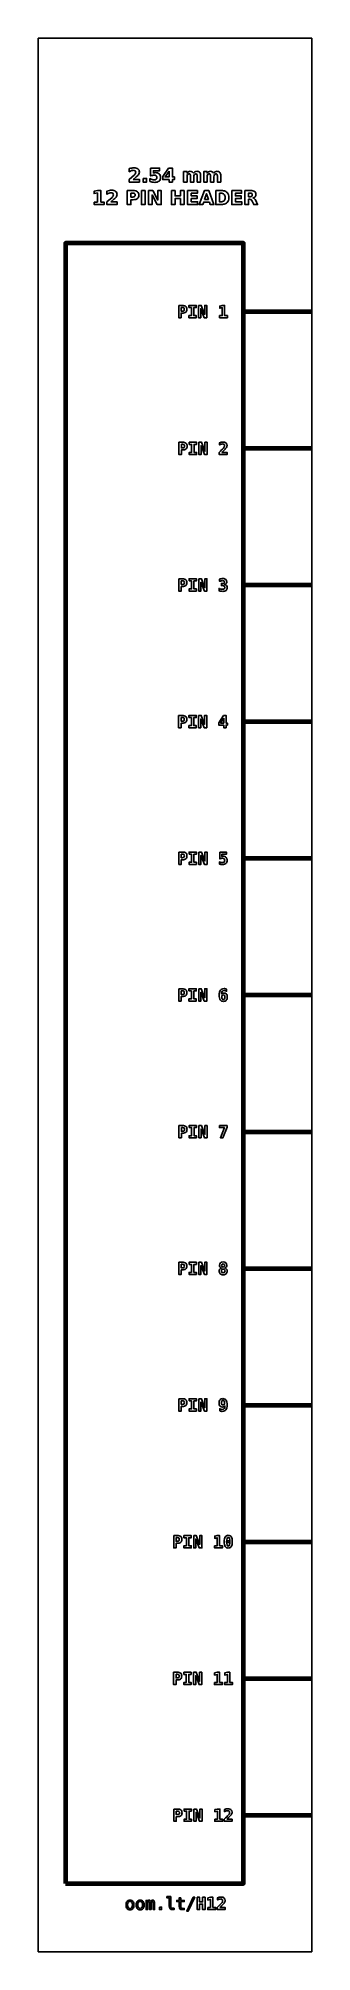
# Model space of a CAD drawing. Header units: centimetres. Extents: x -11.5 to -9.5, y -20.9 to -6.8.
import ezdxf

# ---------------------------------------------------------------- set-up
doc = ezdxf.new("R2010")
doc.units = ezdxf.units.CM
doc.header["$MEASUREMENT"] = 0
doc.layers.add('Layer 1', color=7, linetype='Continuous')

msp = doc.modelspace()

# ---------------------------------------------------------------- linework, layer by layer
at = {"layer": 'Layer 1', "color": 7}
msp.add_lwpolyline([(-11.5, -20.85), (-9.5, -20.85), (-9.5, -6.85), (-11.5, -6.85), (-11.5, -20.85)], close=True, dxfattribs=at)
at = {"layer": 'Layer 1', "color": 7, "lineweight": 100}
msp.add_lwpolyline([(-11.3, -20.35), (-10, -20.35), (-10, -8.35), (-11.3, -8.35), (-11.3, -20.35)], close=True, dxfattribs=at)
at = {"layer": 'Layer 1', "color": 250}
for points, knots in [([(-10.80503, -7.88297), (-10.80503, -7.88297), (-10.75975, -7.88297), (-10.75975, -7.88297), (-10.75975, -7.88297), (-10.75975, -7.88297), (-10.75975, -7.90247), (-10.75975, -7.90247), (-10.75975, -7.90247), (-10.75975, -7.90247), (-10.83452, -7.90247), (-10.83452, -7.90247), (-10.83452, -7.90247), (-10.83452, -7.90247), (-10.83452, -7.88297), (-10.83452, -7.88297), (-10.83452, -7.88297), (-10.83452, -7.88297), (-10.79696, -7.84984), (-10.79696, -7.84984), (-10.79696, -7.84984), (-10.7936, -7.8468), (-10.79113, -7.84384), (-10.78953, -7.84095), (-10.78953, -7.84095), (-10.78791, -7.83805), (-10.78711, -7.83504), (-10.78711, -7.83191), (-10.78711, -7.83191), (-10.78711, -7.82709), (-10.78873, -7.82321), (-10.79197, -7.82027), (-10.79197, -7.82027), (-10.7952, -7.81733), (-10.7995, -7.81588), (-10.80489, -7.81588), (-10.80489, -7.81588), (-10.80902, -7.81588), (-10.81354, -7.81677), (-10.81846, -7.81853), (-10.81846, -7.81853), (-10.82337, -7.8203), (-10.82864, -7.82293), (-10.83424, -7.82641), (-10.83424, -7.82641), (-10.83424, -7.82641), (-10.83424, -7.80381), (-10.83424, -7.80381), (-10.83424, -7.80381), (-10.82826, -7.80184), (-10.82236, -7.80033), (-10.81653, -7.7993), (-10.81653, -7.7993), (-10.81069, -7.79826), (-10.80498, -7.79774), (-10.79936, -7.79774), (-10.79936, -7.79774), (-10.78706, -7.79774), (-10.77749, -7.80045), (-10.77067, -7.80588), (-10.77067, -7.80588), (-10.76385, -7.81129), (-10.76044, -7.81884), (-10.76044, -7.82855), (-10.76044, -7.82855), (-10.76044, -7.83415), (-10.76189, -7.83937), (-10.76479, -7.84422), (-10.76479, -7.84422), (-10.76768, -7.84906), (-10.77377, -7.85555), (-10.78304, -7.86369), (-10.78304, -7.86369), (-10.78304, -7.86369), (-10.80503, -7.88297), (-10.80503, -7.88297)], [0, 0, 0, 0, 0.05263158, 0.05263158, 0.05263158, 0.05263158, 0.10526316, 0.10526316, 0.10526316, 0.10526316, 0.15789474, 0.15789474, 0.15789474, 0.15789474, 0.21052632, 0.21052632, 0.21052632, 0.21052632, 0.26315789, 0.26315789, 0.26315789, 0.26315789, 0.31578947, 0.31578947, 0.31578947, 0.31578947, 0.36842105, 0.36842105, 0.36842105, 0.36842105, 0.42105263, 0.42105263, 0.42105263, 0.42105263, 0.47368421, 0.47368421, 0.47368421, 0.47368421, 0.52631579, 0.52631579, 0.52631579, 0.52631579, 0.57894737, 0.57894737, 0.57894737, 0.57894737, 0.63157895, 0.63157895, 0.63157895, 0.63157895, 0.68421053, 0.68421053, 0.68421053, 0.68421053, 0.73684211, 0.73684211, 0.73684211, 0.73684211, 0.78947368, 0.78947368, 0.78947368, 0.78947368, 0.84210526, 0.84210526, 0.84210526, 0.84210526, 0.89473684, 0.89473684, 0.89473684, 0.89473684, 0.94736842, 0.94736842, 0.94736842, 0.94736842, 1, 1, 1, 1]), ([(-10.67894, -7.7996), (-10.67894, -7.7996), (-10.613, -7.7996), (-10.613, -7.7996), (-10.613, -7.7996), (-10.613, -7.7996), (-10.613, -7.8191), (-10.613, -7.8191), (-10.613, -7.8191), (-10.613, -7.8191), (-10.6578, -7.8191), (-10.6578, -7.8191), (-10.6578, -7.8191), (-10.6578, -7.8191), (-10.6578, -7.83502), (-10.6578, -7.83502), (-10.6578, -7.83502), (-10.65578, -7.83448), (-10.65375, -7.83406), (-10.65171, -7.83375), (-10.65171, -7.83375), (-10.64966, -7.83344), (-10.64752, -7.8333), (-10.64533, -7.8333), (-10.64533, -7.8333), (-10.63278, -7.8333), (-10.62302, -7.83643), (-10.61603, -7.84271), (-10.61603, -7.84271), (-10.60905, -7.84897), (-10.60557, -7.85771), (-10.60557, -7.86891), (-10.60557, -7.86891), (-10.60557, -7.88003), (-10.60938, -7.88874), (-10.61697, -7.89504), (-10.61697, -7.89504), (-10.62457, -7.90132), (-10.63513, -7.90447), (-10.64863, -7.90447), (-10.64863, -7.90447), (-10.65446, -7.90447), (-10.66025, -7.9039), (-10.66596, -7.90278), (-10.66596, -7.90278), (-10.67168, -7.90165), (-10.67737, -7.89995), (-10.68301, -7.89765), (-10.68301, -7.89765), (-10.68301, -7.89765), (-10.68301, -7.87676), (-10.68301, -7.87676), (-10.68301, -7.87676), (-10.67741, -7.87999), (-10.6721, -7.88239), (-10.66707, -7.88398), (-10.66707, -7.88398), (-10.66203, -7.88561), (-10.65728, -7.88641), (-10.65284, -7.88641), (-10.65284, -7.88641), (-10.64639, -7.88641), (-10.64134, -7.88483), (-10.63764, -7.88168), (-10.63764, -7.88168), (-10.63395, -7.87855), (-10.63209, -7.8743), (-10.63209, -7.86891), (-10.63209, -7.86891), (-10.63209, -7.8635), (-10.63395, -7.85924), (-10.63764, -7.85612), (-10.63764, -7.85612), (-10.64134, -7.85299), (-10.64639, -7.85144), (-10.65284, -7.85144), (-10.65284, -7.85144), (-10.65665, -7.85144), (-10.66072, -7.85193), (-10.66502, -7.85292), (-10.66502, -7.85292), (-10.66935, -7.8539), (-10.67398, -7.85543), (-10.67894, -7.8575), (-10.67894, -7.8575), (-10.67894, -7.8575), (-10.67894, -7.7996), (-10.67894, -7.7996)], [0, 0, 0, 0, 0.04545455, 0.04545455, 0.04545455, 0.04545455, 0.09090909, 0.09090909, 0.09090909, 0.09090909, 0.13636364, 0.13636364, 0.13636364, 0.13636364, 0.18181818, 0.18181818, 0.18181818, 0.18181818, 0.22727273, 0.22727273, 0.22727273, 0.22727273, 0.27272727, 0.27272727, 0.27272727, 0.27272727, 0.31818182, 0.31818182, 0.31818182, 0.31818182, 0.36363636, 0.36363636, 0.36363636, 0.36363636, 0.40909091, 0.40909091, 0.40909091, 0.40909091, 0.45454545, 0.45454545, 0.45454545, 0.45454545, 0.5, 0.5, 0.5, 0.5, 0.54545455, 0.54545455, 0.54545455, 0.54545455, 0.59090909, 0.59090909, 0.59090909, 0.59090909, 0.63636364, 0.63636364, 0.63636364, 0.63636364, 0.68181818, 0.68181818, 0.68181818, 0.68181818, 0.72727273, 0.72727273, 0.72727273, 0.72727273, 0.77272727, 0.77272727, 0.77272727, 0.77272727, 0.81818182, 0.81818182, 0.81818182, 0.81818182, 0.86363636, 0.86363636, 0.86363636, 0.86363636, 0.90909091, 0.90909091, 0.90909091, 0.90909091, 0.95454545, 0.95454545, 0.95454545, 0.95454545, 1, 1, 1, 1]), ([(-10.54816, -7.7996), (-10.54816, -7.7996), (-10.51866, -7.7996), (-10.51866, -7.7996), (-10.51866, -7.7996), (-10.51866, -7.7996), (-10.51866, -7.86451), (-10.51866, -7.86451), (-10.51866, -7.86451), (-10.51866, -7.86451), (-10.50399, -7.86451), (-10.50399, -7.86451), (-10.50399, -7.86451), (-10.50399, -7.86451), (-10.50399, -7.88373), (-10.50399, -7.88373), (-10.50399, -7.88373), (-10.50399, -7.88373), (-10.51866, -7.88373), (-10.51866, -7.88373), (-10.51866, -7.88373), (-10.51866, -7.88373), (-10.51866, -7.90247), (-10.51866, -7.90247), (-10.51866, -7.90247), (-10.51866, -7.90247), (-10.54373, -7.90247), (-10.54373, -7.90247), (-10.54373, -7.90247), (-10.54373, -7.90247), (-10.54373, -7.88373), (-10.54373, -7.88373), (-10.54373, -7.88373), (-10.54373, -7.88373), (-10.58936, -7.88373), (-10.58936, -7.88373), (-10.58936, -7.88373), (-10.58936, -7.88373), (-10.58936, -7.86098), (-10.58936, -7.86098), (-10.58936, -7.86098), (-10.58936, -7.86098), (-10.54816, -7.7996), (-10.54816, -7.7996)], [0, 0, 0, 0, 0.09090909, 0.09090909, 0.09090909, 0.09090909, 0.18181818, 0.18181818, 0.18181818, 0.18181818, 0.27272727, 0.27272727, 0.27272727, 0.27272727, 0.36363636, 0.36363636, 0.36363636, 0.36363636, 0.45454545, 0.45454545, 0.45454545, 0.45454545, 0.54545455, 0.54545455, 0.54545455, 0.54545455, 0.63636364, 0.63636364, 0.63636364, 0.63636364, 0.72727273, 0.72727273, 0.72727273, 0.72727273, 0.81818182, 0.81818182, 0.81818182, 0.81818182, 0.90909091, 0.90909091, 0.90909091, 0.90909091, 1, 1, 1, 1]), ([(-10.54373, -7.82145), (-10.54373, -7.82145), (-10.57283, -7.86451), (-10.57283, -7.86451), (-10.57283, -7.86451), (-10.57283, -7.86451), (-10.54373, -7.86451), (-10.54373, -7.86451), (-10.54373, -7.86451), (-10.54373, -7.86451), (-10.54373, -7.82145), (-10.54373, -7.82145)], [0, 0, 0, 0, 0.33333333, 0.33333333, 0.33333333, 0.33333333, 0.66666667, 0.66666667, 0.66666667, 0.66666667, 1, 1, 1, 1]), ([(-10.36502, -7.83812), (-10.36189, -7.83335), (-10.3582, -7.8297), (-10.35389, -7.82721), (-10.35389, -7.82721), (-10.34959, -7.82469), (-10.34489, -7.82345), (-10.33974, -7.82345), (-10.33974, -7.82345), (-10.33087, -7.82345), (-10.32412, -7.82618), (-10.31949, -7.83166), (-10.31949, -7.83166), (-10.31485, -7.83711), (-10.31252, -7.84506), (-10.31252, -7.85548), (-10.31252, -7.85548), (-10.31252, -7.85548), (-10.31252, -7.90247), (-10.31252, -7.90247), (-10.31252, -7.90247), (-10.31252, -7.90247), (-10.33734, -7.90247), (-10.33734, -7.90247), (-10.33734, -7.90247), (-10.33734, -7.90247), (-10.33734, -7.86223), (-10.33734, -7.86223), (-10.33734, -7.86223), (-10.33729, -7.86164), (-10.33727, -7.86103), (-10.33724, -7.86037), (-10.33724, -7.86037), (-10.33722, -7.85974), (-10.3372, -7.85882), (-10.3372, -7.85762), (-10.3372, -7.85762), (-10.3372, -7.85216), (-10.33799, -7.84819), (-10.33962, -7.84574), (-10.33962, -7.84574), (-10.34122, -7.84327), (-10.3438, -7.84205), (-10.34738, -7.84205), (-10.34738, -7.84205), (-10.35208, -7.84205), (-10.35568, -7.84398), (-10.35824, -7.84784), (-10.35824, -7.84784), (-10.36078, -7.85169), (-10.3621, -7.85727), (-10.3622, -7.86458), (-10.3622, -7.86458), (-10.3622, -7.86458), (-10.3622, -7.90247), (-10.3622, -7.90247), (-10.3622, -7.90247), (-10.3622, -7.90247), (-10.38701, -7.90247), (-10.38701, -7.90247), (-10.38701, -7.90247), (-10.38701, -7.90247), (-10.38701, -7.86223), (-10.38701, -7.86223), (-10.38701, -7.86223), (-10.38701, -7.85369), (-10.38774, -7.84819), (-10.38922, -7.84574), (-10.38922, -7.84574), (-10.39068, -7.84327), (-10.39329, -7.84205), (-10.39705, -7.84205), (-10.39705, -7.84205), (-10.4018, -7.84205), (-10.40545, -7.844), (-10.40801, -7.84788), (-10.40801, -7.84788), (-10.41057, -7.85176), (-10.41187, -7.85729), (-10.41187, -7.86451), (-10.41187, -7.86451), (-10.41187, -7.86451), (-10.41187, -7.90247), (-10.41187, -7.90247), (-10.41187, -7.90247), (-10.41187, -7.90247), (-10.43668, -7.90247), (-10.43668, -7.90247), (-10.43668, -7.90247), (-10.43668, -7.90247), (-10.43668, -7.82531), (-10.43668, -7.82531), (-10.43668, -7.82531), (-10.43668, -7.82531), (-10.41187, -7.82531), (-10.41187, -7.82531), (-10.41187, -7.82531), (-10.41187, -7.82531), (-10.41187, -7.83662), (-10.41187, -7.83662), (-10.41187, -7.83662), (-10.40883, -7.83224), (-10.40535, -7.82898), (-10.40142, -7.82676), (-10.40142, -7.82676), (-10.3975, -7.82455), (-10.39317, -7.82345), (-10.38844, -7.82345), (-10.38844, -7.82345), (-10.38313, -7.82345), (-10.3784, -7.82474), (-10.37433, -7.82731), (-10.37433, -7.82731), (-10.37024, -7.82989), (-10.36713, -7.83349), (-10.36502, -7.83812)], [0, 0, 0, 0, 0.03448276, 0.03448276, 0.03448276, 0.03448276, 0.06896552, 0.06896552, 0.06896552, 0.06896552, 0.10344828, 0.10344828, 0.10344828, 0.10344828, 0.13793103, 0.13793103, 0.13793103, 0.13793103, 0.17241379, 0.17241379, 0.17241379, 0.17241379, 0.20689655, 0.20689655, 0.20689655, 0.20689655, 0.24137931, 0.24137931, 0.24137931, 0.24137931, 0.27586207, 0.27586207, 0.27586207, 0.27586207, 0.31034483, 0.31034483, 0.31034483, 0.31034483, 0.34482759, 0.34482759, 0.34482759, 0.34482759, 0.37931034, 0.37931034, 0.37931034, 0.37931034, 0.4137931, 0.4137931, 0.4137931, 0.4137931, 0.44827586, 0.44827586, 0.44827586, 0.44827586, 0.48275862, 0.48275862, 0.48275862, 0.48275862, 0.51724138, 0.51724138, 0.51724138, 0.51724138, 0.55172414, 0.55172414, 0.55172414, 0.55172414, 0.5862069, 0.5862069, 0.5862069, 0.5862069, 0.62068966, 0.62068966, 0.62068966, 0.62068966, 0.65517241, 0.65517241, 0.65517241, 0.65517241, 0.68965517, 0.68965517, 0.68965517, 0.68965517, 0.72413793, 0.72413793, 0.72413793, 0.72413793, 0.75862069, 0.75862069, 0.75862069, 0.75862069, 0.79310345, 0.79310345, 0.79310345, 0.79310345, 0.82758621, 0.82758621, 0.82758621, 0.82758621, 0.86206897, 0.86206897, 0.86206897, 0.86206897, 0.89655172, 0.89655172, 0.89655172, 0.89655172, 0.93103448, 0.93103448, 0.93103448, 0.93103448, 0.96551724, 0.96551724, 0.96551724, 0.96551724, 1, 1, 1, 1]), ([(-10.21798, -7.83812), (-10.21485, -7.83335), (-10.21116, -7.8297), (-10.20685, -7.82721), (-10.20685, -7.82721), (-10.20255, -7.82469), (-10.19785, -7.82345), (-10.1927, -7.82345), (-10.1927, -7.82345), (-10.18383, -7.82345), (-10.17708, -7.82618), (-10.17245, -7.83166), (-10.17245, -7.83166), (-10.16781, -7.83711), (-10.16548, -7.84506), (-10.16548, -7.85548), (-10.16548, -7.85548), (-10.16548, -7.85548), (-10.16548, -7.90247), (-10.16548, -7.90247), (-10.16548, -7.90247), (-10.16548, -7.90247), (-10.1903, -7.90247), (-10.1903, -7.90247), (-10.1903, -7.90247), (-10.1903, -7.90247), (-10.1903, -7.86223), (-10.1903, -7.86223), (-10.1903, -7.86223), (-10.19025, -7.86164), (-10.19023, -7.86103), (-10.1902, -7.86037), (-10.1902, -7.86037), (-10.19018, -7.85974), (-10.19016, -7.85882), (-10.19016, -7.85762), (-10.19016, -7.85762), (-10.19016, -7.85216), (-10.19095, -7.84819), (-10.19258, -7.84574), (-10.19258, -7.84574), (-10.19418, -7.84327), (-10.19676, -7.84205), (-10.20034, -7.84205), (-10.20034, -7.84205), (-10.20504, -7.84205), (-10.20864, -7.84398), (-10.2112, -7.84784), (-10.2112, -7.84784), (-10.21374, -7.85169), (-10.21506, -7.85727), (-10.21516, -7.86458), (-10.21516, -7.86458), (-10.21516, -7.86458), (-10.21516, -7.90247), (-10.21516, -7.90247), (-10.21516, -7.90247), (-10.21516, -7.90247), (-10.23997, -7.90247), (-10.23997, -7.90247), (-10.23997, -7.90247), (-10.23997, -7.90247), (-10.23997, -7.86223), (-10.23997, -7.86223), (-10.23997, -7.86223), (-10.23997, -7.85369), (-10.2407, -7.84819), (-10.24218, -7.84574), (-10.24218, -7.84574), (-10.24364, -7.84327), (-10.24625, -7.84205), (-10.25001, -7.84205), (-10.25001, -7.84205), (-10.25476, -7.84205), (-10.25841, -7.844), (-10.26097, -7.84788), (-10.26097, -7.84788), (-10.26353, -7.85176), (-10.26483, -7.85729), (-10.26483, -7.86451), (-10.26483, -7.86451), (-10.26483, -7.86451), (-10.26483, -7.90247), (-10.26483, -7.90247), (-10.26483, -7.90247), (-10.26483, -7.90247), (-10.28964, -7.90247), (-10.28964, -7.90247), (-10.28964, -7.90247), (-10.28964, -7.90247), (-10.28964, -7.82531), (-10.28964, -7.82531), (-10.28964, -7.82531), (-10.28964, -7.82531), (-10.26483, -7.82531), (-10.26483, -7.82531), (-10.26483, -7.82531), (-10.26483, -7.82531), (-10.26483, -7.83662), (-10.26483, -7.83662), (-10.26483, -7.83662), (-10.26179, -7.83224), (-10.25831, -7.82898), (-10.25438, -7.82676), (-10.25438, -7.82676), (-10.25046, -7.82455), (-10.24613, -7.82345), (-10.2414, -7.82345), (-10.2414, -7.82345), (-10.23609, -7.82345), (-10.23136, -7.82474), (-10.22729, -7.82731), (-10.22729, -7.82731), (-10.2232, -7.82989), (-10.22009, -7.83349), (-10.21798, -7.83812)], [0, 0, 0, 0, 0.03448276, 0.03448276, 0.03448276, 0.03448276, 0.06896552, 0.06896552, 0.06896552, 0.06896552, 0.10344828, 0.10344828, 0.10344828, 0.10344828, 0.13793103, 0.13793103, 0.13793103, 0.13793103, 0.17241379, 0.17241379, 0.17241379, 0.17241379, 0.20689655, 0.20689655, 0.20689655, 0.20689655, 0.24137931, 0.24137931, 0.24137931, 0.24137931, 0.27586207, 0.27586207, 0.27586207, 0.27586207, 0.31034483, 0.31034483, 0.31034483, 0.31034483, 0.34482759, 0.34482759, 0.34482759, 0.34482759, 0.37931034, 0.37931034, 0.37931034, 0.37931034, 0.4137931, 0.4137931, 0.4137931, 0.4137931, 0.44827586, 0.44827586, 0.44827586, 0.44827586, 0.48275862, 0.48275862, 0.48275862, 0.48275862, 0.51724138, 0.51724138, 0.51724138, 0.51724138, 0.55172414, 0.55172414, 0.55172414, 0.55172414, 0.5862069, 0.5862069, 0.5862069, 0.5862069, 0.62068966, 0.62068966, 0.62068966, 0.62068966, 0.65517241, 0.65517241, 0.65517241, 0.65517241, 0.68965517, 0.68965517, 0.68965517, 0.68965517, 0.72413793, 0.72413793, 0.72413793, 0.72413793, 0.75862069, 0.75862069, 0.75862069, 0.75862069, 0.79310345, 0.79310345, 0.79310345, 0.79310345, 0.82758621, 0.82758621, 0.82758621, 0.82758621, 0.86206897, 0.86206897, 0.86206897, 0.86206897, 0.89655172, 0.89655172, 0.89655172, 0.89655172, 0.93103448, 0.93103448, 0.93103448, 0.93103448, 0.96551724, 0.96551724, 0.96551724, 0.96551724, 1, 1, 1, 1]), ([(-11.09073, -8.0484), (-11.09073, -8.0484), (-11.0673, -8.0484), (-11.0673, -8.0484), (-11.0673, -8.0484), (-11.0673, -8.0484), (-11.0673, -7.98191), (-11.0673, -7.98191), (-11.0673, -7.98191), (-11.0673, -7.98191), (-11.09134, -7.98688), (-11.09134, -7.98688), (-11.09134, -7.98688), (-11.09134, -7.98688), (-11.09134, -7.96881), (-11.09134, -7.96881), (-11.09134, -7.96881), (-11.09134, -7.96881), (-11.06744, -7.96385), (-11.06744, -7.96385), (-11.06744, -7.96385), (-11.06744, -7.96385), (-11.04223, -7.96385), (-11.04223, -7.96385), (-11.04223, -7.96385), (-11.04223, -7.96385), (-11.04223, -8.0484), (-11.04223, -8.0484), (-11.04223, -8.0484), (-11.04223, -8.0484), (-11.01881, -8.0484), (-11.01881, -8.0484), (-11.01881, -8.0484), (-11.01881, -8.0484), (-11.01881, -8.06672), (-11.01881, -8.06672), (-11.01881, -8.06672), (-11.01881, -8.06672), (-11.09073, -8.06672), (-11.09073, -8.06672), (-11.09073, -8.06672), (-11.09073, -8.06672), (-11.09073, -8.0484), (-11.09073, -8.0484)], [0, 0, 0, 0, 0.09090909, 0.09090909, 0.09090909, 0.09090909, 0.18181818, 0.18181818, 0.18181818, 0.18181818, 0.27272727, 0.27272727, 0.27272727, 0.27272727, 0.36363636, 0.36363636, 0.36363636, 0.36363636, 0.45454545, 0.45454545, 0.45454545, 0.45454545, 0.54545455, 0.54545455, 0.54545455, 0.54545455, 0.63636364, 0.63636364, 0.63636364, 0.63636364, 0.72727273, 0.72727273, 0.72727273, 0.72727273, 0.81818182, 0.81818182, 0.81818182, 0.81818182, 0.90909091, 0.90909091, 0.90909091, 0.90909091, 1, 1, 1, 1]), ([(-10.96841, -8.04722), (-10.96841, -8.04722), (-10.92313, -8.04722), (-10.92313, -8.04722), (-10.92313, -8.04722), (-10.92313, -8.04722), (-10.92313, -8.06672), (-10.92313, -8.06672), (-10.92313, -8.06672), (-10.92313, -8.06672), (-10.9979, -8.06672), (-10.9979, -8.06672), (-10.9979, -8.06672), (-10.9979, -8.06672), (-10.9979, -8.04722), (-10.9979, -8.04722), (-10.9979, -8.04722), (-10.9979, -8.04722), (-10.96034, -8.01409), (-10.96034, -8.01409), (-10.96034, -8.01409), (-10.95698, -8.01105), (-10.95451, -8.00809), (-10.95291, -8.0052), (-10.95291, -8.0052), (-10.95129, -8.0023), (-10.95049, -7.99929), (-10.95049, -7.99616), (-10.95049, -7.99616), (-10.95049, -7.99134), (-10.95211, -7.98746), (-10.95535, -7.98452), (-10.95535, -7.98452), (-10.95858, -7.98158), (-10.96288, -7.98013), (-10.96827, -7.98013), (-10.96827, -7.98013), (-10.9724, -7.98013), (-10.97692, -7.98102), (-10.98184, -7.98278), (-10.98184, -7.98278), (-10.98675, -7.98455), (-10.99202, -7.98718), (-10.99762, -7.99066), (-10.99762, -7.99066), (-10.99762, -7.99066), (-10.99762, -7.96806), (-10.99762, -7.96806), (-10.99762, -7.96806), (-10.99164, -7.96609), (-10.98574, -7.96458), (-10.97991, -7.96355), (-10.97991, -7.96355), (-10.97407, -7.96251), (-10.96836, -7.96199), (-10.96274, -7.96199), (-10.96274, -7.96199), (-10.95044, -7.96199), (-10.94087, -7.9647), (-10.93405, -7.97013), (-10.93405, -7.97013), (-10.92723, -7.97554), (-10.92382, -7.98309), (-10.92382, -7.9928), (-10.92382, -7.9928), (-10.92382, -7.9984), (-10.92527, -8.00362), (-10.92817, -8.00847), (-10.92817, -8.00847), (-10.93106, -8.01331), (-10.93715, -8.0198), (-10.94642, -8.02794), (-10.94642, -8.02794), (-10.94642, -8.02794), (-10.96841, -8.04722), (-10.96841, -8.04722)], [0, 0, 0, 0, 0.05263158, 0.05263158, 0.05263158, 0.05263158, 0.10526316, 0.10526316, 0.10526316, 0.10526316, 0.15789474, 0.15789474, 0.15789474, 0.15789474, 0.21052632, 0.21052632, 0.21052632, 0.21052632, 0.26315789, 0.26315789, 0.26315789, 0.26315789, 0.31578947, 0.31578947, 0.31578947, 0.31578947, 0.36842105, 0.36842105, 0.36842105, 0.36842105, 0.42105263, 0.42105263, 0.42105263, 0.42105263, 0.47368421, 0.47368421, 0.47368421, 0.47368421, 0.52631579, 0.52631579, 0.52631579, 0.52631579, 0.57894737, 0.57894737, 0.57894737, 0.57894737, 0.63157895, 0.63157895, 0.63157895, 0.63157895, 0.68421053, 0.68421053, 0.68421053, 0.68421053, 0.73684211, 0.73684211, 0.73684211, 0.73684211, 0.78947368, 0.78947368, 0.78947368, 0.78947368, 0.84210526, 0.84210526, 0.84210526, 0.84210526, 0.89473684, 0.89473684, 0.89473684, 0.89473684, 0.94736842, 0.94736842, 0.94736842, 0.94736842, 1, 1, 1, 1]), ([(-10.84879, -7.96385), (-10.84879, -7.96385), (-10.80477, -7.96385), (-10.80477, -7.96385), (-10.80477, -7.96385), (-10.79167, -7.96385), (-10.78162, -7.96677), (-10.77461, -7.97258), (-10.77461, -7.97258), (-10.76761, -7.97839), (-10.7641, -7.98666), (-10.7641, -7.99741), (-10.7641, -7.99741), (-10.7641, -8.00818), (-10.76761, -8.01648), (-10.77461, -8.02229), (-10.77461, -8.02229), (-10.78162, -8.0281), (-10.79167, -8.03102), (-10.80477, -8.03102), (-10.80477, -8.03102), (-10.80477, -8.03102), (-10.82226, -8.03102), (-10.82226, -8.03102), (-10.82226, -8.03102), (-10.82226, -8.03102), (-10.82226, -8.06672), (-10.82226, -8.06672), (-10.82226, -8.06672), (-10.82226, -8.06672), (-10.84879, -8.06672), (-10.84879, -8.06672), (-10.84879, -8.06672), (-10.84879, -8.06672), (-10.84879, -7.96385), (-10.84879, -7.96385)], [0, 0, 0, 0, 0.11111111, 0.11111111, 0.11111111, 0.11111111, 0.22222222, 0.22222222, 0.22222222, 0.22222222, 0.33333333, 0.33333333, 0.33333333, 0.33333333, 0.44444444, 0.44444444, 0.44444444, 0.44444444, 0.55555556, 0.55555556, 0.55555556, 0.55555556, 0.66666667, 0.66666667, 0.66666667, 0.66666667, 0.77777778, 0.77777778, 0.77777778, 0.77777778, 0.88888889, 0.88888889, 0.88888889, 0.88888889, 1, 1, 1, 1]), ([(-10.74538, -7.96385), (-10.74538, -7.96385), (-10.71885, -7.96385), (-10.71885, -7.96385), (-10.71885, -7.96385), (-10.71885, -7.96385), (-10.71885, -8.06672), (-10.71885, -8.06672), (-10.71885, -8.06672), (-10.71885, -8.06672), (-10.74538, -8.06672), (-10.74538, -8.06672), (-10.74538, -8.06672), (-10.74538, -8.06672), (-10.74538, -7.96385), (-10.74538, -7.96385)], [0, 0, 0, 0, 0.25, 0.25, 0.25, 0.25, 0.5, 0.5, 0.5, 0.5, 0.75, 0.75, 0.75, 0.75, 1, 1, 1, 1]), ([(-10.73311, -7.8758), (-10.73311, -7.8758), (-10.70829, -7.8758), (-10.70829, -7.8758), (-10.70829, -7.8758), (-10.70829, -7.8758), (-10.70829, -7.90247), (-10.70829, -7.90247), (-10.70829, -7.90247), (-10.70829, -7.90247), (-10.73311, -7.90247), (-10.73311, -7.90247), (-10.73311, -7.90247), (-10.73311, -7.90247), (-10.73311, -7.8758), (-10.73311, -7.8758)], [0, 0, 0, 0, 0.25, 0.25, 0.25, 0.25, 0.5, 0.5, 0.5, 0.5, 0.75, 0.75, 0.75, 0.75, 1, 1, 1, 1]), ([(-10.69289, -7.96385), (-10.69289, -7.96385), (-10.66326, -7.96385), (-10.66326, -7.96385), (-10.66326, -7.96385), (-10.66326, -7.96385), (-10.62584, -8.03441), (-10.62584, -8.03441), (-10.62584, -8.03441), (-10.62584, -8.03441), (-10.62584, -7.96385), (-10.62584, -7.96385), (-10.62584, -7.96385), (-10.62584, -7.96385), (-10.6007, -7.96385), (-10.6007, -7.96385), (-10.6007, -7.96385), (-10.6007, -7.96385), (-10.6007, -8.06672), (-10.6007, -8.06672), (-10.6007, -8.06672), (-10.6007, -8.06672), (-10.63033, -8.06672), (-10.63033, -8.06672), (-10.63033, -8.06672), (-10.63033, -8.06672), (-10.66775, -7.99616), (-10.66775, -7.99616), (-10.66775, -7.99616), (-10.66775, -7.99616), (-10.66775, -8.06672), (-10.66775, -8.06672), (-10.66775, -8.06672), (-10.66775, -8.06672), (-10.69289, -8.06672), (-10.69289, -8.06672), (-10.69289, -8.06672), (-10.69289, -8.06672), (-10.69289, -7.96385), (-10.69289, -7.96385)], [0, 0, 0, 0, 0.1, 0.1, 0.1, 0.1, 0.2, 0.2, 0.2, 0.2, 0.3, 0.3, 0.3, 0.3, 0.4, 0.4, 0.4, 0.4, 0.5, 0.5, 0.5, 0.5, 0.6, 0.6, 0.6, 0.6, 0.7, 0.7, 0.7, 0.7, 0.8, 0.8, 0.8, 0.8, 0.9, 0.9, 0.9, 0.9, 1, 1, 1, 1]), ([(-10.52567, -7.96385), (-10.52567, -7.96385), (-10.49914, -7.96385), (-10.49914, -7.96385), (-10.49914, -7.96385), (-10.49914, -7.96385), (-10.49914, -8.00306), (-10.49914, -8.00306), (-10.49914, -8.00306), (-10.49914, -8.00306), (-10.46001, -8.00306), (-10.46001, -8.00306), (-10.46001, -8.00306), (-10.46001, -8.00306), (-10.46001, -7.96385), (-10.46001, -7.96385), (-10.46001, -7.96385), (-10.46001, -7.96385), (-10.43348, -7.96385), (-10.43348, -7.96385), (-10.43348, -7.96385), (-10.43348, -7.96385), (-10.43348, -8.06672), (-10.43348, -8.06672), (-10.43348, -8.06672), (-10.43348, -8.06672), (-10.46001, -8.06672), (-10.46001, -8.06672), (-10.46001, -8.06672), (-10.46001, -8.06672), (-10.46001, -8.02312), (-10.46001, -8.02312), (-10.46001, -8.02312), (-10.46001, -8.02312), (-10.49914, -8.02312), (-10.49914, -8.02312), (-10.49914, -8.02312), (-10.49914, -8.02312), (-10.49914, -8.06672), (-10.49914, -8.06672), (-10.49914, -8.06672), (-10.49914, -8.06672), (-10.52567, -8.06672), (-10.52567, -8.06672), (-10.52567, -8.06672), (-10.52567, -8.06672), (-10.52567, -7.96385), (-10.52567, -7.96385)], [0, 0, 0, 0, 0.08333333, 0.08333333, 0.08333333, 0.08333333, 0.16666667, 0.16666667, 0.16666667, 0.16666667, 0.25, 0.25, 0.25, 0.25, 0.33333333, 0.33333333, 0.33333333, 0.33333333, 0.41666667, 0.41666667, 0.41666667, 0.41666667, 0.5, 0.5, 0.5, 0.5, 0.58333333, 0.58333333, 0.58333333, 0.58333333, 0.66666667, 0.66666667, 0.66666667, 0.66666667, 0.75, 0.75, 0.75, 0.75, 0.83333333, 0.83333333, 0.83333333, 0.83333333, 0.91666667, 0.91666667, 0.91666667, 0.91666667, 1, 1, 1, 1]), ([(-10.40758, -7.96385), (-10.40758, -7.96385), (-10.33599, -7.96385), (-10.33599, -7.96385), (-10.33599, -7.96385), (-10.33599, -7.96385), (-10.33599, -7.98391), (-10.33599, -7.98391), (-10.33599, -7.98391), (-10.33599, -7.98391), (-10.38105, -7.98391), (-10.38105, -7.98391), (-10.38105, -7.98391), (-10.38105, -7.98391), (-10.38105, -8.00306), (-10.38105, -8.00306), (-10.38105, -8.00306), (-10.38105, -8.00306), (-10.3387, -8.00306), (-10.3387, -8.00306), (-10.3387, -8.00306), (-10.3387, -8.00306), (-10.3387, -8.02312), (-10.3387, -8.02312), (-10.3387, -8.02312), (-10.3387, -8.02312), (-10.38105, -8.02312), (-10.38105, -8.02312), (-10.38105, -8.02312), (-10.38105, -8.02312), (-10.38105, -8.04666), (-10.38105, -8.04666), (-10.38105, -8.04666), (-10.38105, -8.04666), (-10.33449, -8.04666), (-10.33449, -8.04666), (-10.33449, -8.04666), (-10.33449, -8.04666), (-10.33449, -8.06672), (-10.33449, -8.06672), (-10.33449, -8.06672), (-10.33449, -8.06672), (-10.40758, -8.06672), (-10.40758, -8.06672), (-10.40758, -8.06672), (-10.40758, -8.06672), (-10.40758, -7.96385), (-10.40758, -7.96385)], [0, 0, 0, 0, 0.08333333, 0.08333333, 0.08333333, 0.08333333, 0.16666667, 0.16666667, 0.16666667, 0.16666667, 0.25, 0.25, 0.25, 0.25, 0.33333333, 0.33333333, 0.33333333, 0.33333333, 0.41666667, 0.41666667, 0.41666667, 0.41666667, 0.5, 0.5, 0.5, 0.5, 0.58333333, 0.58333333, 0.58333333, 0.58333333, 0.66666667, 0.66666667, 0.66666667, 0.66666667, 0.75, 0.75, 0.75, 0.75, 0.83333333, 0.83333333, 0.83333333, 0.83333333, 0.91666667, 0.91666667, 0.91666667, 0.91666667, 1, 1, 1, 1]), ([(-10.24876, -8.048), (-10.24876, -8.048), (-10.29025, -8.048), (-10.29025, -8.048), (-10.29025, -8.048), (-10.29025, -8.048), (-10.29679, -8.06672), (-10.29679, -8.06672), (-10.29679, -8.06672), (-10.29679, -8.06672), (-10.32346, -8.06672), (-10.32346, -8.06672), (-10.32346, -8.06672), (-10.32346, -8.06672), (-10.28536, -7.96385), (-10.28536, -7.96385), (-10.28536, -7.96385), (-10.28536, -7.96385), (-10.25373, -7.96385), (-10.25373, -7.96385), (-10.25373, -7.96385), (-10.25373, -7.96385), (-10.21563, -8.06672), (-10.21563, -8.06672), (-10.21563, -8.06672), (-10.21563, -8.06672), (-10.2423, -8.06672), (-10.2423, -8.06672), (-10.2423, -8.06672), (-10.2423, -8.06672), (-10.24876, -8.048), (-10.24876, -8.048)], [0, 0, 0, 0, 0.125, 0.125, 0.125, 0.125, 0.25, 0.25, 0.25, 0.25, 0.375, 0.375, 0.375, 0.375, 0.5, 0.5, 0.5, 0.5, 0.625, 0.625, 0.625, 0.625, 0.75, 0.75, 0.75, 0.75, 0.875, 0.875, 0.875, 0.875, 1, 1, 1, 1]), ([(-10.20196, -7.96385), (-10.20196, -7.96385), (-10.17397, -7.96385), (-10.17397, -7.96385), (-10.17397, -7.96385), (-10.15836, -7.96385), (-10.14674, -7.96496), (-10.1391, -7.96719), (-10.1391, -7.96719), (-10.13145, -7.96942), (-10.12489, -7.97319), (-10.11941, -7.97853), (-10.11941, -7.97853), (-10.11459, -7.98316), (-10.11102, -7.98852), (-10.10866, -7.99459), (-10.10866, -7.99459), (-10.10634, -8.00063), (-10.10516, -8.0075), (-10.10516, -8.01519), (-10.10516, -8.01519), (-10.10516, -8.02295), (-10.10634, -8.02987), (-10.10866, -8.03596), (-10.10866, -8.03596), (-10.11102, -8.04205), (-10.11459, -8.04741), (-10.11941, -8.05204), (-10.11941, -8.05204), (-10.12494, -8.05738), (-10.13155, -8.06115), (-10.13926, -8.06338), (-10.13926, -8.06338), (-10.14698, -8.06561), (-10.15855, -8.06672), (-10.17397, -8.06672), (-10.17397, -8.06672), (-10.17397, -8.06672), (-10.20196, -8.06672), (-10.20196, -8.06672), (-10.20196, -8.06672), (-10.20196, -8.06672), (-10.20196, -7.96385), (-10.20196, -7.96385)], [0, 0, 0, 0, 0.09090909, 0.09090909, 0.09090909, 0.09090909, 0.18181818, 0.18181818, 0.18181818, 0.18181818, 0.27272727, 0.27272727, 0.27272727, 0.27272727, 0.36363636, 0.36363636, 0.36363636, 0.36363636, 0.45454545, 0.45454545, 0.45454545, 0.45454545, 0.54545455, 0.54545455, 0.54545455, 0.54545455, 0.63636364, 0.63636364, 0.63636364, 0.63636364, 0.72727273, 0.72727273, 0.72727273, 0.72727273, 0.81818182, 0.81818182, 0.81818182, 0.81818182, 0.90909091, 0.90909091, 0.90909091, 0.90909091, 1, 1, 1, 1]), ([(-10.08484, -7.96385), (-10.08484, -7.96385), (-10.01325, -7.96385), (-10.01325, -7.96385), (-10.01325, -7.96385), (-10.01325, -7.96385), (-10.01325, -7.98391), (-10.01325, -7.98391), (-10.01325, -7.98391), (-10.01325, -7.98391), (-10.05831, -7.98391), (-10.05831, -7.98391), (-10.05831, -7.98391), (-10.05831, -7.98391), (-10.05831, -8.00306), (-10.05831, -8.00306), (-10.05831, -8.00306), (-10.05831, -8.00306), (-10.01596, -8.00306), (-10.01596, -8.00306), (-10.01596, -8.00306), (-10.01596, -8.00306), (-10.01596, -8.02312), (-10.01596, -8.02312), (-10.01596, -8.02312), (-10.01596, -8.02312), (-10.05831, -8.02312), (-10.05831, -8.02312), (-10.05831, -8.02312), (-10.05831, -8.02312), (-10.05831, -8.04666), (-10.05831, -8.04666), (-10.05831, -8.04666), (-10.05831, -8.04666), (-10.01175, -8.04666), (-10.01175, -8.04666), (-10.01175, -8.04666), (-10.01175, -8.04666), (-10.01175, -8.06672), (-10.01175, -8.06672), (-10.01175, -8.06672), (-10.01175, -8.06672), (-10.08484, -8.06672), (-10.08484, -8.06672), (-10.08484, -8.06672), (-10.08484, -8.06672), (-10.08484, -7.96385), (-10.08484, -7.96385)], [0, 0, 0, 0, 0.08333333, 0.08333333, 0.08333333, 0.08333333, 0.16666667, 0.16666667, 0.16666667, 0.16666667, 0.25, 0.25, 0.25, 0.25, 0.33333333, 0.33333333, 0.33333333, 0.33333333, 0.41666667, 0.41666667, 0.41666667, 0.41666667, 0.5, 0.5, 0.5, 0.5, 0.58333333, 0.58333333, 0.58333333, 0.58333333, 0.66666667, 0.66666667, 0.66666667, 0.66666667, 0.75, 0.75, 0.75, 0.75, 0.83333333, 0.83333333, 0.83333333, 0.83333333, 0.91666667, 0.91666667, 0.91666667, 0.91666667, 1, 1, 1, 1]), ([(-9.96191, -8.0278), (-9.96191, -8.0278), (-9.96191, -8.06672), (-9.96191, -8.06672), (-9.96191, -8.06672), (-9.96191, -8.06672), (-9.98844, -8.06672), (-9.98844, -8.06672), (-9.98844, -8.06672), (-9.98844, -8.06672), (-9.98844, -7.96385), (-9.98844, -7.96385), (-9.98844, -7.96385), (-9.98844, -7.96385), (-9.94792, -7.96385), (-9.94792, -7.96385), (-9.94792, -7.96385), (-9.93437, -7.96385), (-9.92442, -7.96613), (-9.91812, -7.97067), (-9.91812, -7.97067), (-9.9118, -7.97521), (-9.90864, -7.98241), (-9.90864, -7.99224), (-9.90864, -7.99224), (-9.90864, -7.99903), (-9.91029, -8.00463), (-9.91356, -8.00898), (-9.91356, -8.00898), (-9.91685, -8.01336), (-9.92181, -8.01658), (-9.92842, -8.01863), (-9.92842, -8.01863), (-9.9248, -8.01947), (-9.92153, -8.02133), (-9.91866, -8.02425), (-9.91866, -8.02425), (-9.91579, -8.02716), (-9.9129, -8.03158), (-9.90996, -8.03751), (-9.90996, -8.03751), (-9.90996, -8.03751), (-9.89554, -8.06672), (-9.89554, -8.06672), (-9.89554, -8.06672), (-9.89554, -8.06672), (-9.92381, -8.06672), (-9.92381, -8.06672), (-9.92381, -8.06672), (-9.92381, -8.06672), (-9.93635, -8.04116), (-9.93635, -8.04116), (-9.93635, -8.04116), (-9.93886, -8.03603), (-9.94143, -8.0325), (-9.94404, -8.03062), (-9.94404, -8.03062), (-9.94663, -8.02874), (-9.95008, -8.0278), (-9.95441, -8.0278), (-9.95441, -8.0278), (-9.95441, -8.0278), (-9.96191, -8.0278), (-9.96191, -8.0278)], [0, 0, 0, 0, 0.0625, 0.0625, 0.0625, 0.0625, 0.125, 0.125, 0.125, 0.125, 0.1875, 0.1875, 0.1875, 0.1875, 0.25, 0.25, 0.25, 0.25, 0.3125, 0.3125, 0.3125, 0.3125, 0.375, 0.375, 0.375, 0.375, 0.4375, 0.4375, 0.4375, 0.4375, 0.5, 0.5, 0.5, 0.5, 0.5625, 0.5625, 0.5625, 0.5625, 0.625, 0.625, 0.625, 0.625, 0.6875, 0.6875, 0.6875, 0.6875, 0.75, 0.75, 0.75, 0.75, 0.8125, 0.8125, 0.8125, 0.8125, 0.875, 0.875, 0.875, 0.875, 0.9375, 0.9375, 0.9375, 0.9375, 1, 1, 1, 1]), ([(-10.82226, -7.98307), (-10.82226, -7.98307), (-10.82226, -8.0118), (-10.82226, -8.0118), (-10.82226, -8.0118), (-10.82226, -8.0118), (-10.80759, -8.0118), (-10.80759, -8.0118), (-10.80759, -8.0118), (-10.80244, -8.0118), (-10.79846, -8.01056), (-10.79566, -8.00804), (-10.79566, -8.00804), (-10.79286, -8.00555), (-10.79145, -8.002), (-10.79145, -7.99741), (-10.79145, -7.99741), (-10.79145, -7.9928), (-10.79286, -7.98927), (-10.79566, -7.98678), (-10.79566, -7.98678), (-10.79846, -7.98431), (-10.80244, -7.98307), (-10.80759, -7.98307), (-10.80759, -7.98307), (-10.80759, -7.98307), (-10.82226, -7.98307), (-10.82226, -7.98307)], [0, 0, 0, 0, 0.14285714, 0.14285714, 0.14285714, 0.14285714, 0.28571429, 0.28571429, 0.28571429, 0.28571429, 0.42857143, 0.42857143, 0.42857143, 0.42857143, 0.57142857, 0.57142857, 0.57142857, 0.57142857, 0.71428571, 0.71428571, 0.71428571, 0.71428571, 0.85714286, 0.85714286, 0.85714286, 0.85714286, 1, 1, 1, 1]), ([(-10.28364, -8.0289), (-10.28364, -8.0289), (-10.25544, -8.0289), (-10.25544, -8.0289), (-10.25544, -8.0289), (-10.25544, -8.0289), (-10.26951, -7.98798), (-10.26951, -7.98798), (-10.26951, -7.98798), (-10.26951, -7.98798), (-10.28364, -8.0289), (-10.28364, -8.0289)], [0, 0, 0, 0, 0.33333333, 0.33333333, 0.33333333, 0.33333333, 0.66666667, 0.66666667, 0.66666667, 0.66666667, 1, 1, 1, 1]), ([(-10.17543, -7.98391), (-10.17543, -7.98391), (-10.17543, -8.04666), (-10.17543, -8.04666), (-10.17543, -8.04666), (-10.17543, -8.04666), (-10.16593, -8.04666), (-10.16593, -8.04666), (-10.16593, -8.04666), (-10.15509, -8.04666), (-10.14681, -8.04398), (-10.1411, -8.03859), (-10.1411, -8.03859), (-10.13538, -8.03323), (-10.13251, -8.02542), (-10.13251, -8.01519), (-10.13251, -8.01519), (-10.13251, -8.00498), (-10.13536, -7.99722), (-10.14105, -7.99191), (-10.14105, -7.99191), (-10.14674, -7.98657), (-10.15504, -7.98391), (-10.16593, -7.98391), (-10.16593, -7.98391), (-10.16593, -7.98391), (-10.17543, -7.98391), (-10.17543, -7.98391)], [0, 0, 0, 0, 0.14285714, 0.14285714, 0.14285714, 0.14285714, 0.28571429, 0.28571429, 0.28571429, 0.28571429, 0.42857143, 0.42857143, 0.42857143, 0.42857143, 0.57142857, 0.57142857, 0.57142857, 0.57142857, 0.71428571, 0.71428571, 0.71428571, 0.71428571, 0.85714286, 0.85714286, 0.85714286, 0.85714286, 1, 1, 1, 1]), ([(-9.95074, -8.00948), (-9.94519, -8.00948), (-9.94119, -8.00844), (-9.93879, -8.00637), (-9.93879, -8.00637), (-9.93637, -8.0043), (-9.93517, -8.00089), (-9.93517, -7.99616), (-9.93517, -7.99616), (-9.93517, -7.99148), (-9.93637, -7.98812), (-9.93879, -7.9861), (-9.93879, -7.9861), (-9.94119, -7.98408), (-9.94519, -7.98307), (-9.95074, -7.98307), (-9.95074, -7.98307), (-9.95074, -7.98307), (-9.96191, -7.98307), (-9.96191, -7.98307), (-9.96191, -7.98307), (-9.96191, -7.98307), (-9.96191, -8.00948), (-9.96191, -8.00948), (-9.96191, -8.00948), (-9.96191, -8.00948), (-9.95074, -8.00948), (-9.95074, -8.00948)], [0, 0, 0, 0, 0.14285714, 0.14285714, 0.14285714, 0.14285714, 0.28571429, 0.28571429, 0.28571429, 0.28571429, 0.42857143, 0.42857143, 0.42857143, 0.42857143, 0.57142857, 0.57142857, 0.57142857, 0.57142857, 0.71428571, 0.71428571, 0.71428571, 0.71428571, 0.85714286, 0.85714286, 0.85714286, 0.85714286, 1, 1, 1, 1]), ([(-10.47311, -8.80498), (-10.47311, -8.80498), (-10.44868, -8.80498), (-10.44868, -8.80498), (-10.44868, -8.80498), (-10.43627, -8.80498), (-10.42734, -8.80718), (-10.42189, -8.81161), (-10.42189, -8.81161), (-10.41643, -8.81603), (-10.41372, -8.82321), (-10.41372, -8.83313), (-10.41372, -8.83313), (-10.41372, -8.84305), (-10.41643, -8.85023), (-10.42189, -8.85466), (-10.42189, -8.85466), (-10.42734, -8.85908), (-10.43627, -8.86128), (-10.44868, -8.86128), (-10.44868, -8.86128), (-10.44868, -8.86128), (-10.45533, -8.86128), (-10.45533, -8.86128), (-10.45533, -8.86128), (-10.45533, -8.86128), (-10.45533, -8.89499), (-10.45533, -8.89499), (-10.45533, -8.89499), (-10.45533, -8.89499), (-10.47311, -8.89499), (-10.47311, -8.89499), (-10.47311, -8.89499), (-10.47311, -8.89499), (-10.47311, -8.80498), (-10.47311, -8.80498)], [0, 0, 0, 0, 0.11111111, 0.11111111, 0.11111111, 0.11111111, 0.22222222, 0.22222222, 0.22222222, 0.22222222, 0.33333333, 0.33333333, 0.33333333, 0.33333333, 0.44444444, 0.44444444, 0.44444444, 0.44444444, 0.55555556, 0.55555556, 0.55555556, 0.55555556, 0.66666667, 0.66666667, 0.66666667, 0.66666667, 0.77777778, 0.77777778, 0.77777778, 0.77777778, 0.88888889, 0.88888889, 0.88888889, 0.88888889, 1, 1, 1, 1]), ([(-10.45533, -8.81994), (-10.45533, -8.81994), (-10.45533, -8.84632), (-10.45533, -8.84632), (-10.45533, -8.84632), (-10.45533, -8.84632), (-10.44802, -8.84632), (-10.44802, -8.84632), (-10.44802, -8.84632), (-10.4422, -8.84632), (-10.4381, -8.84533), (-10.43576, -8.84338), (-10.43576, -8.84338), (-10.43339, -8.8414), (-10.43222, -8.83799), (-10.43222, -8.83313), (-10.43222, -8.83313), (-10.43222, -8.82828), (-10.43339, -8.82486), (-10.43576, -8.82288), (-10.43576, -8.82288), (-10.4381, -8.82093), (-10.4422, -8.81994), (-10.44802, -8.81994), (-10.44802, -8.81994), (-10.44802, -8.81994), (-10.45533, -8.81994), (-10.45533, -8.81994)], [0, 0, 0, 0, 0.14285714, 0.14285714, 0.14285714, 0.14285714, 0.28571429, 0.28571429, 0.28571429, 0.28571429, 0.42857143, 0.42857143, 0.42857143, 0.42857143, 0.57142857, 0.57142857, 0.57142857, 0.57142857, 0.71428571, 0.71428571, 0.71428571, 0.71428571, 0.85714286, 0.85714286, 0.85714286, 0.85714286, 1, 1, 1, 1]), ([(-10.39818, -8.82066), (-10.39818, -8.82066), (-10.39818, -8.80498), (-10.39818, -8.80498), (-10.39818, -8.80498), (-10.39818, -8.80498), (-10.34459, -8.80498), (-10.34459, -8.80498), (-10.34459, -8.80498), (-10.34459, -8.80498), (-10.34459, -8.82066), (-10.34459, -8.82066), (-10.34459, -8.82066), (-10.34459, -8.82066), (-10.3625, -8.82066), (-10.3625, -8.82066), (-10.3625, -8.82066), (-10.3625, -8.82066), (-10.3625, -8.87931), (-10.3625, -8.87931), (-10.3625, -8.87931), (-10.3625, -8.87931), (-10.34459, -8.87931), (-10.34459, -8.87931), (-10.34459, -8.87931), (-10.34459, -8.87931), (-10.34459, -8.89499), (-10.34459, -8.89499), (-10.34459, -8.89499), (-10.34459, -8.89499), (-10.39818, -8.89499), (-10.39818, -8.89499), (-10.39818, -8.89499), (-10.39818, -8.89499), (-10.39818, -8.87931), (-10.39818, -8.87931), (-10.39818, -8.87931), (-10.39818, -8.87931), (-10.38028, -8.87931), (-10.38028, -8.87931), (-10.38028, -8.87931), (-10.38028, -8.87931), (-10.38028, -8.82066), (-10.38028, -8.82066), (-10.38028, -8.82066), (-10.38028, -8.82066), (-10.39818, -8.82066), (-10.39818, -8.82066)], [0, 0, 0, 0, 0.08333333, 0.08333333, 0.08333333, 0.08333333, 0.16666667, 0.16666667, 0.16666667, 0.16666667, 0.25, 0.25, 0.25, 0.25, 0.33333333, 0.33333333, 0.33333333, 0.33333333, 0.41666667, 0.41666667, 0.41666667, 0.41666667, 0.5, 0.5, 0.5, 0.5, 0.58333333, 0.58333333, 0.58333333, 0.58333333, 0.66666667, 0.66666667, 0.66666667, 0.66666667, 0.75, 0.75, 0.75, 0.75, 0.83333333, 0.83333333, 0.83333333, 0.83333333, 0.91666667, 0.91666667, 0.91666667, 0.91666667, 1, 1, 1, 1]), ([(-10.32704, -8.80498), (-10.32704, -8.80498), (-10.30792, -8.80498), (-10.30792, -8.80498), (-10.30792, -8.80498), (-10.30792, -8.80498), (-10.28286, -8.8704), (-10.28286, -8.8704), (-10.28286, -8.8704), (-10.28286, -8.8704), (-10.28286, -8.80498), (-10.28286, -8.80498), (-10.28286, -8.80498), (-10.28286, -8.80498), (-10.26718, -8.80498), (-10.26718, -8.80498), (-10.26718, -8.80498), (-10.26718, -8.80498), (-10.26718, -8.89499), (-10.26718, -8.89499), (-10.26718, -8.89499), (-10.26718, -8.89499), (-10.28617, -8.89499), (-10.28617, -8.89499), (-10.28617, -8.89499), (-10.28617, -8.89499), (-10.31136, -8.82957), (-10.31136, -8.82957), (-10.31136, -8.82957), (-10.31136, -8.82957), (-10.31136, -8.89499), (-10.31136, -8.89499), (-10.31136, -8.89499), (-10.31136, -8.89499), (-10.32704, -8.89499), (-10.32704, -8.89499), (-10.32704, -8.89499), (-10.32704, -8.89499), (-10.32704, -8.80498), (-10.32704, -8.80498)], [0, 0, 0, 0, 0.1, 0.1, 0.1, 0.1, 0.2, 0.2, 0.2, 0.2, 0.3, 0.3, 0.3, 0.3, 0.4, 0.4, 0.4, 0.4, 0.5, 0.5, 0.5, 0.5, 0.6, 0.6, 0.6, 0.6, 0.7, 0.7, 0.7, 0.7, 0.8, 0.8, 0.8, 0.8, 0.9, 0.9, 0.9, 0.9, 1, 1, 1, 1]), ([(-10.17422, -8.87931), (-10.17422, -8.87931), (-10.15432, -8.87931), (-10.15432, -8.87931), (-10.15432, -8.87931), (-10.15432, -8.87931), (-10.15432, -8.82089), (-10.15432, -8.82089), (-10.15432, -8.82089), (-10.15432, -8.82089), (-10.17282, -8.82548), (-10.17282, -8.82548), (-10.17282, -8.82548), (-10.17282, -8.82548), (-10.17282, -8.80945), (-10.17282, -8.80945), (-10.17282, -8.80945), (-10.17282, -8.80945), (-10.1542, -8.80498), (-10.1542, -8.80498), (-10.1542, -8.80498), (-10.1542, -8.80498), (-10.13702, -8.80498), (-10.13702, -8.80498), (-10.13702, -8.80498), (-10.13702, -8.80498), (-10.13702, -8.87931), (-10.13702, -8.87931), (-10.13702, -8.87931), (-10.13702, -8.87931), (-10.11712, -8.87931), (-10.11712, -8.87931), (-10.11712, -8.87931), (-10.11712, -8.87931), (-10.11712, -8.89499), (-10.11712, -8.89499), (-10.11712, -8.89499), (-10.11712, -8.89499), (-10.17422, -8.89499), (-10.17422, -8.89499), (-10.17422, -8.89499), (-10.17422, -8.89499), (-10.17422, -8.87931), (-10.17422, -8.87931)], [0, 0, 0, 0, 0.09090909, 0.09090909, 0.09090909, 0.09090909, 0.18181818, 0.18181818, 0.18181818, 0.18181818, 0.27272727, 0.27272727, 0.27272727, 0.27272727, 0.36363636, 0.36363636, 0.36363636, 0.36363636, 0.45454545, 0.45454545, 0.45454545, 0.45454545, 0.54545455, 0.54545455, 0.54545455, 0.54545455, 0.63636364, 0.63636364, 0.63636364, 0.63636364, 0.72727273, 0.72727273, 0.72727273, 0.72727273, 0.81818182, 0.81818182, 0.81818182, 0.81818182, 0.90909091, 0.90909091, 0.90909091, 0.90909091, 1, 1, 1, 1]), ([(-10.47093, -9.80581), (-10.47093, -9.80581), (-10.4465, -9.80581), (-10.4465, -9.80581), (-10.4465, -9.80581), (-10.43409, -9.80581), (-10.42516, -9.80801), (-10.41971, -9.81244), (-10.41971, -9.81244), (-10.41425, -9.81686), (-10.41154, -9.82404), (-10.41154, -9.83396), (-10.41154, -9.83396), (-10.41154, -9.84388), (-10.41425, -9.85106), (-10.41971, -9.85549), (-10.41971, -9.85549), (-10.42516, -9.85991), (-10.43409, -9.86211), (-10.4465, -9.86211), (-10.4465, -9.86211), (-10.4465, -9.86211), (-10.45315, -9.86211), (-10.45315, -9.86211), (-10.45315, -9.86211), (-10.45315, -9.86211), (-10.45315, -9.89582), (-10.45315, -9.89582), (-10.45315, -9.89582), (-10.45315, -9.89582), (-10.47093, -9.89582), (-10.47093, -9.89582), (-10.47093, -9.89582), (-10.47093, -9.89582), (-10.47093, -9.80581), (-10.47093, -9.80581)], [0, 0, 0, 0, 0.11111111, 0.11111111, 0.11111111, 0.11111111, 0.22222222, 0.22222222, 0.22222222, 0.22222222, 0.33333333, 0.33333333, 0.33333333, 0.33333333, 0.44444444, 0.44444444, 0.44444444, 0.44444444, 0.55555556, 0.55555556, 0.55555556, 0.55555556, 0.66666667, 0.66666667, 0.66666667, 0.66666667, 0.77777778, 0.77777778, 0.77777778, 0.77777778, 0.88888889, 0.88888889, 0.88888889, 0.88888889, 1, 1, 1, 1]), ([(-10.45315, -9.82077), (-10.45315, -9.82077), (-10.45315, -9.84715), (-10.45315, -9.84715), (-10.45315, -9.84715), (-10.45315, -9.84715), (-10.44584, -9.84715), (-10.44584, -9.84715), (-10.44584, -9.84715), (-10.44002, -9.84715), (-10.43592, -9.84616), (-10.43358, -9.84421), (-10.43358, -9.84421), (-10.43121, -9.84223), (-10.43004, -9.83882), (-10.43004, -9.83396), (-10.43004, -9.83396), (-10.43004, -9.82911), (-10.43121, -9.82569), (-10.43358, -9.82371), (-10.43358, -9.82371), (-10.43592, -9.82176), (-10.44002, -9.82077), (-10.44584, -9.82077), (-10.44584, -9.82077), (-10.44584, -9.82077), (-10.45315, -9.82077), (-10.45315, -9.82077)], [0, 0, 0, 0, 0.14285714, 0.14285714, 0.14285714, 0.14285714, 0.28571429, 0.28571429, 0.28571429, 0.28571429, 0.42857143, 0.42857143, 0.42857143, 0.42857143, 0.57142857, 0.57142857, 0.57142857, 0.57142857, 0.71428571, 0.71428571, 0.71428571, 0.71428571, 0.85714286, 0.85714286, 0.85714286, 0.85714286, 1, 1, 1, 1]), ([(-10.396, -9.82149), (-10.396, -9.82149), (-10.396, -9.80581), (-10.396, -9.80581), (-10.396, -9.80581), (-10.396, -9.80581), (-10.34241, -9.80581), (-10.34241, -9.80581), (-10.34241, -9.80581), (-10.34241, -9.80581), (-10.34241, -9.82149), (-10.34241, -9.82149), (-10.34241, -9.82149), (-10.34241, -9.82149), (-10.36032, -9.82149), (-10.36032, -9.82149), (-10.36032, -9.82149), (-10.36032, -9.82149), (-10.36032, -9.88014), (-10.36032, -9.88014), (-10.36032, -9.88014), (-10.36032, -9.88014), (-10.34241, -9.88014), (-10.34241, -9.88014), (-10.34241, -9.88014), (-10.34241, -9.88014), (-10.34241, -9.89582), (-10.34241, -9.89582), (-10.34241, -9.89582), (-10.34241, -9.89582), (-10.396, -9.89582), (-10.396, -9.89582), (-10.396, -9.89582), (-10.396, -9.89582), (-10.396, -9.88014), (-10.396, -9.88014), (-10.396, -9.88014), (-10.396, -9.88014), (-10.3781, -9.88014), (-10.3781, -9.88014), (-10.3781, -9.88014), (-10.3781, -9.88014), (-10.3781, -9.82149), (-10.3781, -9.82149), (-10.3781, -9.82149), (-10.3781, -9.82149), (-10.396, -9.82149), (-10.396, -9.82149)], [0, 0, 0, 0, 0.08333333, 0.08333333, 0.08333333, 0.08333333, 0.16666667, 0.16666667, 0.16666667, 0.16666667, 0.25, 0.25, 0.25, 0.25, 0.33333333, 0.33333333, 0.33333333, 0.33333333, 0.41666667, 0.41666667, 0.41666667, 0.41666667, 0.5, 0.5, 0.5, 0.5, 0.58333333, 0.58333333, 0.58333333, 0.58333333, 0.66666667, 0.66666667, 0.66666667, 0.66666667, 0.75, 0.75, 0.75, 0.75, 0.83333333, 0.83333333, 0.83333333, 0.83333333, 0.91666667, 0.91666667, 0.91666667, 0.91666667, 1, 1, 1, 1]), ([(-10.32486, -9.80581), (-10.32486, -9.80581), (-10.30574, -9.80581), (-10.30574, -9.80581), (-10.30574, -9.80581), (-10.30574, -9.80581), (-10.28068, -9.87123), (-10.28068, -9.87123), (-10.28068, -9.87123), (-10.28068, -9.87123), (-10.28068, -9.80581), (-10.28068, -9.80581), (-10.28068, -9.80581), (-10.28068, -9.80581), (-10.265, -9.80581), (-10.265, -9.80581), (-10.265, -9.80581), (-10.265, -9.80581), (-10.265, -9.89582), (-10.265, -9.89582), (-10.265, -9.89582), (-10.265, -9.89582), (-10.28399, -9.89582), (-10.28399, -9.89582), (-10.28399, -9.89582), (-10.28399, -9.89582), (-10.30918, -9.8304), (-10.30918, -9.8304), (-10.30918, -9.8304), (-10.30918, -9.8304), (-10.30918, -9.89582), (-10.30918, -9.89582), (-10.30918, -9.89582), (-10.30918, -9.89582), (-10.32486, -9.89582), (-10.32486, -9.89582), (-10.32486, -9.89582), (-10.32486, -9.89582), (-10.32486, -9.80581), (-10.32486, -9.80581)], [0, 0, 0, 0, 0.1, 0.1, 0.1, 0.1, 0.2, 0.2, 0.2, 0.2, 0.3, 0.3, 0.3, 0.3, 0.4, 0.4, 0.4, 0.4, 0.5, 0.5, 0.5, 0.5, 0.6, 0.6, 0.6, 0.6, 0.7, 0.7, 0.7, 0.7, 0.8, 0.8, 0.8, 0.8, 0.9, 0.9, 0.9, 0.9, 1, 1, 1, 1]), ([(-10.15722, -9.88014), (-10.15722, -9.88014), (-10.1193, -9.88014), (-10.1193, -9.88014), (-10.1193, -9.88014), (-10.1193, -9.88014), (-10.1193, -9.89582), (-10.1193, -9.89582), (-10.1193, -9.89582), (-10.1193, -9.89582), (-10.17645, -9.89582), (-10.17645, -9.89582), (-10.17645, -9.89582), (-10.17645, -9.89582), (-10.17645, -9.88061), (-10.17645, -9.88061), (-10.17645, -9.88061), (-10.17645, -9.88061), (-10.16679, -9.87039), (-10.16679, -9.87039), (-10.16679, -9.87039), (-10.15535, -9.8582), (-10.1484, -9.85071), (-10.14595, -9.84789), (-10.14595, -9.84789), (-10.14294, -9.84444), (-10.14076, -9.84137), (-10.13945, -9.83869), (-10.13945, -9.83869), (-10.13811, -9.83602), (-10.13745, -9.83339), (-10.13745, -9.83077), (-10.13745, -9.83077), (-10.13745, -9.82676), (-10.13866, -9.82365), (-10.14109, -9.82147), (-10.14109, -9.82147), (-10.14352, -9.81927), (-10.14698, -9.81818), (-10.15142, -9.81818), (-10.15142, -9.81818), (-10.15461, -9.81818), (-10.15817, -9.81882), (-10.16212, -9.82007), (-10.16212, -9.82007), (-10.16609, -9.82135), (-10.17021, -9.82318), (-10.17451, -9.82559), (-10.17451, -9.82559), (-10.17451, -9.82559), (-10.17451, -9.809), (-10.17451, -9.809), (-10.17451, -9.809), (-10.17021, -9.80744), (-10.16601, -9.80624), (-10.16188, -9.80542), (-10.16188, -9.80542), (-10.15776, -9.8046), (-10.15381, -9.80418), (-10.15004, -9.80418), (-10.15004, -9.80418), (-10.14052, -9.80418), (-10.13302, -9.80641), (-10.12759, -9.81085), (-10.12759, -9.81085), (-10.12214, -9.81528), (-10.11942, -9.82135), (-10.11942, -9.82902), (-10.11942, -9.82902), (-10.11942, -9.83256), (-10.12002, -9.83588), (-10.12119, -9.83896), (-10.12119, -9.83896), (-10.12239, -9.84207), (-10.12442, -9.84551), (-10.12732, -9.84927), (-10.12732, -9.84927), (-10.12944, -9.85201), (-10.13529, -9.85816), (-10.14486, -9.86773), (-10.14486, -9.86773), (-10.15004, -9.8729), (-10.15416, -9.87705), (-10.15722, -9.88014)], [0, 0, 0, 0, 0.04761905, 0.04761905, 0.04761905, 0.04761905, 0.0952381, 0.0952381, 0.0952381, 0.0952381, 0.14285714, 0.14285714, 0.14285714, 0.14285714, 0.19047619, 0.19047619, 0.19047619, 0.19047619, 0.23809524, 0.23809524, 0.23809524, 0.23809524, 0.28571429, 0.28571429, 0.28571429, 0.28571429, 0.33333333, 0.33333333, 0.33333333, 0.33333333, 0.38095238, 0.38095238, 0.38095238, 0.38095238, 0.42857143, 0.42857143, 0.42857143, 0.42857143, 0.47619048, 0.47619048, 0.47619048, 0.47619048, 0.52380952, 0.52380952, 0.52380952, 0.52380952, 0.57142857, 0.57142857, 0.57142857, 0.57142857, 0.61904762, 0.61904762, 0.61904762, 0.61904762, 0.66666667, 0.66666667, 0.66666667, 0.66666667, 0.71428571, 0.71428571, 0.71428571, 0.71428571, 0.76190476, 0.76190476, 0.76190476, 0.76190476, 0.80952381, 0.80952381, 0.80952381, 0.80952381, 0.85714286, 0.85714286, 0.85714286, 0.85714286, 0.9047619, 0.9047619, 0.9047619, 0.9047619, 0.95238095, 0.95238095, 0.95238095, 0.95238095, 1, 1, 1, 1]), ([(-10.47204, -10.80492), (-10.47204, -10.80492), (-10.44761, -10.80492), (-10.44761, -10.80492), (-10.44761, -10.80492), (-10.4352, -10.80492), (-10.42627, -10.80712), (-10.42082, -10.81155), (-10.42082, -10.81155), (-10.41536, -10.81597), (-10.41265, -10.82315), (-10.41265, -10.83307), (-10.41265, -10.83307), (-10.41265, -10.84299), (-10.41536, -10.85017), (-10.42082, -10.8546), (-10.42082, -10.8546), (-10.42627, -10.85902), (-10.4352, -10.86122), (-10.44761, -10.86122), (-10.44761, -10.86122), (-10.44761, -10.86122), (-10.45426, -10.86122), (-10.45426, -10.86122), (-10.45426, -10.86122), (-10.45426, -10.86122), (-10.45426, -10.89493), (-10.45426, -10.89493), (-10.45426, -10.89493), (-10.45426, -10.89493), (-10.47204, -10.89493), (-10.47204, -10.89493), (-10.47204, -10.89493), (-10.47204, -10.89493), (-10.47204, -10.80492), (-10.47204, -10.80492)], [0, 0, 0, 0, 0.11111111, 0.11111111, 0.11111111, 0.11111111, 0.22222222, 0.22222222, 0.22222222, 0.22222222, 0.33333333, 0.33333333, 0.33333333, 0.33333333, 0.44444444, 0.44444444, 0.44444444, 0.44444444, 0.55555556, 0.55555556, 0.55555556, 0.55555556, 0.66666667, 0.66666667, 0.66666667, 0.66666667, 0.77777778, 0.77777778, 0.77777778, 0.77777778, 0.88888889, 0.88888889, 0.88888889, 0.88888889, 1, 1, 1, 1]), ([(-10.45426, -10.81988), (-10.45426, -10.81988), (-10.45426, -10.84626), (-10.45426, -10.84626), (-10.45426, -10.84626), (-10.45426, -10.84626), (-10.44695, -10.84626), (-10.44695, -10.84626), (-10.44695, -10.84626), (-10.44113, -10.84626), (-10.43703, -10.84527), (-10.43469, -10.84332), (-10.43469, -10.84332), (-10.43232, -10.84134), (-10.43115, -10.83793), (-10.43115, -10.83307), (-10.43115, -10.83307), (-10.43115, -10.82822), (-10.43232, -10.8248), (-10.43469, -10.82282), (-10.43469, -10.82282), (-10.43703, -10.82087), (-10.44113, -10.81988), (-10.44695, -10.81988), (-10.44695, -10.81988), (-10.44695, -10.81988), (-10.45426, -10.81988), (-10.45426, -10.81988)], [0, 0, 0, 0, 0.14285714, 0.14285714, 0.14285714, 0.14285714, 0.28571429, 0.28571429, 0.28571429, 0.28571429, 0.42857143, 0.42857143, 0.42857143, 0.42857143, 0.57142857, 0.57142857, 0.57142857, 0.57142857, 0.71428571, 0.71428571, 0.71428571, 0.71428571, 0.85714286, 0.85714286, 0.85714286, 0.85714286, 1, 1, 1, 1]), ([(-10.39711, -10.8206), (-10.39711, -10.8206), (-10.39711, -10.80492), (-10.39711, -10.80492), (-10.39711, -10.80492), (-10.39711, -10.80492), (-10.34352, -10.80492), (-10.34352, -10.80492), (-10.34352, -10.80492), (-10.34352, -10.80492), (-10.34352, -10.8206), (-10.34352, -10.8206), (-10.34352, -10.8206), (-10.34352, -10.8206), (-10.36143, -10.8206), (-10.36143, -10.8206), (-10.36143, -10.8206), (-10.36143, -10.8206), (-10.36143, -10.87925), (-10.36143, -10.87925), (-10.36143, -10.87925), (-10.36143, -10.87925), (-10.34352, -10.87925), (-10.34352, -10.87925), (-10.34352, -10.87925), (-10.34352, -10.87925), (-10.34352, -10.89493), (-10.34352, -10.89493), (-10.34352, -10.89493), (-10.34352, -10.89493), (-10.39711, -10.89493), (-10.39711, -10.89493), (-10.39711, -10.89493), (-10.39711, -10.89493), (-10.39711, -10.87925), (-10.39711, -10.87925), (-10.39711, -10.87925), (-10.39711, -10.87925), (-10.37921, -10.87925), (-10.37921, -10.87925), (-10.37921, -10.87925), (-10.37921, -10.87925), (-10.37921, -10.8206), (-10.37921, -10.8206), (-10.37921, -10.8206), (-10.37921, -10.8206), (-10.39711, -10.8206), (-10.39711, -10.8206)], [0, 0, 0, 0, 0.08333333, 0.08333333, 0.08333333, 0.08333333, 0.16666667, 0.16666667, 0.16666667, 0.16666667, 0.25, 0.25, 0.25, 0.25, 0.33333333, 0.33333333, 0.33333333, 0.33333333, 0.41666667, 0.41666667, 0.41666667, 0.41666667, 0.5, 0.5, 0.5, 0.5, 0.58333333, 0.58333333, 0.58333333, 0.58333333, 0.66666667, 0.66666667, 0.66666667, 0.66666667, 0.75, 0.75, 0.75, 0.75, 0.83333333, 0.83333333, 0.83333333, 0.83333333, 0.91666667, 0.91666667, 0.91666667, 0.91666667, 1, 1, 1, 1]), ([(-10.32597, -10.80492), (-10.32597, -10.80492), (-10.30685, -10.80492), (-10.30685, -10.80492), (-10.30685, -10.80492), (-10.30685, -10.80492), (-10.28179, -10.87034), (-10.28179, -10.87034), (-10.28179, -10.87034), (-10.28179, -10.87034), (-10.28179, -10.80492), (-10.28179, -10.80492), (-10.28179, -10.80492), (-10.28179, -10.80492), (-10.26611, -10.80492), (-10.26611, -10.80492), (-10.26611, -10.80492), (-10.26611, -10.80492), (-10.26611, -10.89493), (-10.26611, -10.89493), (-10.26611, -10.89493), (-10.26611, -10.89493), (-10.2851, -10.89493), (-10.2851, -10.89493), (-10.2851, -10.89493), (-10.2851, -10.89493), (-10.31029, -10.82951), (-10.31029, -10.82951), (-10.31029, -10.82951), (-10.31029, -10.82951), (-10.31029, -10.89493), (-10.31029, -10.89493), (-10.31029, -10.89493), (-10.31029, -10.89493), (-10.32597, -10.89493), (-10.32597, -10.89493), (-10.32597, -10.89493), (-10.32597, -10.89493), (-10.32597, -10.80492), (-10.32597, -10.80492)], [0, 0, 0, 0, 0.1, 0.1, 0.1, 0.1, 0.2, 0.2, 0.2, 0.2, 0.3, 0.3, 0.3, 0.3, 0.4, 0.4, 0.4, 0.4, 0.5, 0.5, 0.5, 0.5, 0.6, 0.6, 0.6, 0.6, 0.7, 0.7, 0.7, 0.7, 0.8, 0.8, 0.8, 0.8, 0.9, 0.9, 0.9, 0.9, 1, 1, 1, 1]), ([(-10.1514, -10.85466), (-10.1514, -10.85466), (-10.16093, -10.85466), (-10.16093, -10.85466), (-10.16093, -10.85466), (-10.16093, -10.85466), (-10.16093, -10.83898), (-10.16093, -10.83898), (-10.16093, -10.83898), (-10.16093, -10.83898), (-10.1514, -10.83898), (-10.1514, -10.83898), (-10.1514, -10.83898), (-10.147, -10.83898), (-10.14356, -10.83811), (-10.14113, -10.83636), (-10.14113, -10.83636), (-10.1387, -10.83461), (-10.13749, -10.83215), (-10.13749, -10.82898), (-10.13749, -10.82898), (-10.13749, -10.82564), (-10.1387, -10.82303), (-10.14113, -10.82116), (-10.14113, -10.82116), (-10.14356, -10.81928), (-10.147, -10.81836), (-10.1514, -10.81836), (-10.1514, -10.81836), (-10.15477, -10.81836), (-10.1584, -10.81879), (-10.16224, -10.81963), (-10.16224, -10.81963), (-10.16611, -10.82048), (-10.17011, -10.82171), (-10.17424, -10.82332), (-10.17424, -10.82332), (-10.17424, -10.82332), (-10.17424, -10.80716), (-10.17424, -10.80716), (-10.17424, -10.80716), (-10.17011, -10.80591), (-10.16603, -10.80496), (-10.16202, -10.80428), (-10.16202, -10.80428), (-10.15799, -10.80362), (-10.15414, -10.80329), (-10.15043, -10.80329), (-10.15043, -10.80329), (-10.14095, -10.80329), (-10.13356, -10.80537), (-10.12827, -10.80951), (-10.12827, -10.80951), (-10.12296, -10.81365), (-10.12031, -10.81935), (-10.12031, -10.82663), (-10.12031, -10.82663), (-10.12031, -10.83196), (-10.12183, -10.83634), (-10.1249, -10.83974), (-10.1249, -10.83974), (-10.12794, -10.84313), (-10.1323, -10.84536), (-10.13796, -10.84639), (-10.13796, -10.84639), (-10.13154, -10.84752), (-10.12662, -10.85009), (-10.12325, -10.85408), (-10.12325, -10.85408), (-10.11987, -10.85807), (-10.11819, -10.86334), (-10.11819, -10.86985), (-10.11819, -10.86985), (-10.11819, -10.87857), (-10.12099, -10.88522), (-10.12656, -10.88981), (-10.12656, -10.88981), (-10.13216, -10.89439), (-10.14027, -10.89668), (-10.15093, -10.89668), (-10.15093, -10.89668), (-10.15545, -10.89668), (-10.15992, -10.89629), (-10.16432, -10.89553), (-10.16432, -10.89553), (-10.16873, -10.89477), (-10.17295, -10.89365), (-10.17696, -10.89221), (-10.17696, -10.89221), (-10.17696, -10.89221), (-10.17696, -10.87569), (-10.17696, -10.87569), (-10.17696, -10.87569), (-10.17317, -10.87758), (-10.1691, -10.87902), (-10.16471, -10.88001), (-10.16471, -10.88001), (-10.16035, -10.881), (-10.15574, -10.88149), (-10.15093, -10.88149), (-10.15093, -10.88149), (-10.14609, -10.88149), (-10.14228, -10.88038), (-10.13946, -10.87814), (-10.13946, -10.87814), (-10.13665, -10.87592), (-10.13525, -10.87291), (-10.13525, -10.86912), (-10.13525, -10.86912), (-10.13525, -10.86452), (-10.13665, -10.86093), (-10.13946, -10.85842), (-10.13946, -10.85842), (-10.14228, -10.85591), (-10.14626, -10.85466), (-10.1514, -10.85466)], [0, 0, 0, 0, 0.03448276, 0.03448276, 0.03448276, 0.03448276, 0.06896552, 0.06896552, 0.06896552, 0.06896552, 0.10344828, 0.10344828, 0.10344828, 0.10344828, 0.13793103, 0.13793103, 0.13793103, 0.13793103, 0.17241379, 0.17241379, 0.17241379, 0.17241379, 0.20689655, 0.20689655, 0.20689655, 0.20689655, 0.24137931, 0.24137931, 0.24137931, 0.24137931, 0.27586207, 0.27586207, 0.27586207, 0.27586207, 0.31034483, 0.31034483, 0.31034483, 0.31034483, 0.34482759, 0.34482759, 0.34482759, 0.34482759, 0.37931034, 0.37931034, 0.37931034, 0.37931034, 0.4137931, 0.4137931, 0.4137931, 0.4137931, 0.44827586, 0.44827586, 0.44827586, 0.44827586, 0.48275862, 0.48275862, 0.48275862, 0.48275862, 0.51724138, 0.51724138, 0.51724138, 0.51724138, 0.55172414, 0.55172414, 0.55172414, 0.55172414, 0.5862069, 0.5862069, 0.5862069, 0.5862069, 0.62068966, 0.62068966, 0.62068966, 0.62068966, 0.65517241, 0.65517241, 0.65517241, 0.65517241, 0.68965517, 0.68965517, 0.68965517, 0.68965517, 0.72413793, 0.72413793, 0.72413793, 0.72413793, 0.75862069, 0.75862069, 0.75862069, 0.75862069, 0.79310345, 0.79310345, 0.79310345, 0.79310345, 0.82758621, 0.82758621, 0.82758621, 0.82758621, 0.86206897, 0.86206897, 0.86206897, 0.86206897, 0.89655172, 0.89655172, 0.89655172, 0.89655172, 0.93103448, 0.93103448, 0.93103448, 0.93103448, 0.96551724, 0.96551724, 0.96551724, 0.96551724, 1, 1, 1, 1]), ([(-10.47329, -11.80498), (-10.47329, -11.80498), (-10.44886, -11.80498), (-10.44886, -11.80498), (-10.44886, -11.80498), (-10.43645, -11.80498), (-10.42752, -11.80718), (-10.42207, -11.81161), (-10.42207, -11.81161), (-10.41661, -11.81603), (-10.4139, -11.82321), (-10.4139, -11.83313), (-10.4139, -11.83313), (-10.4139, -11.84305), (-10.41661, -11.85023), (-10.42207, -11.85466), (-10.42207, -11.85466), (-10.42752, -11.85908), (-10.43645, -11.86128), (-10.44886, -11.86128), (-10.44886, -11.86128), (-10.44886, -11.86128), (-10.45551, -11.86128), (-10.45551, -11.86128), (-10.45551, -11.86128), (-10.45551, -11.86128), (-10.45551, -11.89499), (-10.45551, -11.89499), (-10.45551, -11.89499), (-10.45551, -11.89499), (-10.47329, -11.89499), (-10.47329, -11.89499), (-10.47329, -11.89499), (-10.47329, -11.89499), (-10.47329, -11.80498), (-10.47329, -11.80498)], [0, 0, 0, 0, 0.11111111, 0.11111111, 0.11111111, 0.11111111, 0.22222222, 0.22222222, 0.22222222, 0.22222222, 0.33333333, 0.33333333, 0.33333333, 0.33333333, 0.44444444, 0.44444444, 0.44444444, 0.44444444, 0.55555556, 0.55555556, 0.55555556, 0.55555556, 0.66666667, 0.66666667, 0.66666667, 0.66666667, 0.77777778, 0.77777778, 0.77777778, 0.77777778, 0.88888889, 0.88888889, 0.88888889, 0.88888889, 1, 1, 1, 1]), ([(-10.45551, -11.81994), (-10.45551, -11.81994), (-10.45551, -11.84632), (-10.45551, -11.84632), (-10.45551, -11.84632), (-10.45551, -11.84632), (-10.4482, -11.84632), (-10.4482, -11.84632), (-10.4482, -11.84632), (-10.44238, -11.84632), (-10.43828, -11.84533), (-10.43594, -11.84338), (-10.43594, -11.84338), (-10.43357, -11.8414), (-10.4324, -11.83799), (-10.4324, -11.83313), (-10.4324, -11.83313), (-10.4324, -11.82828), (-10.43357, -11.82486), (-10.43594, -11.82288), (-10.43594, -11.82288), (-10.43828, -11.82093), (-10.44238, -11.81994), (-10.4482, -11.81994), (-10.4482, -11.81994), (-10.4482, -11.81994), (-10.45551, -11.81994), (-10.45551, -11.81994)], [0, 0, 0, 0, 0.14285714, 0.14285714, 0.14285714, 0.14285714, 0.28571429, 0.28571429, 0.28571429, 0.28571429, 0.42857143, 0.42857143, 0.42857143, 0.42857143, 0.57142857, 0.57142857, 0.57142857, 0.57142857, 0.71428571, 0.71428571, 0.71428571, 0.71428571, 0.85714286, 0.85714286, 0.85714286, 0.85714286, 1, 1, 1, 1]), ([(-10.39836, -11.82066), (-10.39836, -11.82066), (-10.39836, -11.80498), (-10.39836, -11.80498), (-10.39836, -11.80498), (-10.39836, -11.80498), (-10.34477, -11.80498), (-10.34477, -11.80498), (-10.34477, -11.80498), (-10.34477, -11.80498), (-10.34477, -11.82066), (-10.34477, -11.82066), (-10.34477, -11.82066), (-10.34477, -11.82066), (-10.36268, -11.82066), (-10.36268, -11.82066), (-10.36268, -11.82066), (-10.36268, -11.82066), (-10.36268, -11.87931), (-10.36268, -11.87931), (-10.36268, -11.87931), (-10.36268, -11.87931), (-10.34477, -11.87931), (-10.34477, -11.87931), (-10.34477, -11.87931), (-10.34477, -11.87931), (-10.34477, -11.89499), (-10.34477, -11.89499), (-10.34477, -11.89499), (-10.34477, -11.89499), (-10.39836, -11.89499), (-10.39836, -11.89499), (-10.39836, -11.89499), (-10.39836, -11.89499), (-10.39836, -11.87931), (-10.39836, -11.87931), (-10.39836, -11.87931), (-10.39836, -11.87931), (-10.38046, -11.87931), (-10.38046, -11.87931), (-10.38046, -11.87931), (-10.38046, -11.87931), (-10.38046, -11.82066), (-10.38046, -11.82066), (-10.38046, -11.82066), (-10.38046, -11.82066), (-10.39836, -11.82066), (-10.39836, -11.82066)], [0, 0, 0, 0, 0.08333333, 0.08333333, 0.08333333, 0.08333333, 0.16666667, 0.16666667, 0.16666667, 0.16666667, 0.25, 0.25, 0.25, 0.25, 0.33333333, 0.33333333, 0.33333333, 0.33333333, 0.41666667, 0.41666667, 0.41666667, 0.41666667, 0.5, 0.5, 0.5, 0.5, 0.58333333, 0.58333333, 0.58333333, 0.58333333, 0.66666667, 0.66666667, 0.66666667, 0.66666667, 0.75, 0.75, 0.75, 0.75, 0.83333333, 0.83333333, 0.83333333, 0.83333333, 0.91666667, 0.91666667, 0.91666667, 0.91666667, 1, 1, 1, 1]), ([(-10.32722, -11.80498), (-10.32722, -11.80498), (-10.3081, -11.80498), (-10.3081, -11.80498), (-10.3081, -11.80498), (-10.3081, -11.80498), (-10.28304, -11.8704), (-10.28304, -11.8704), (-10.28304, -11.8704), (-10.28304, -11.8704), (-10.28304, -11.80498), (-10.28304, -11.80498), (-10.28304, -11.80498), (-10.28304, -11.80498), (-10.26736, -11.80498), (-10.26736, -11.80498), (-10.26736, -11.80498), (-10.26736, -11.80498), (-10.26736, -11.89499), (-10.26736, -11.89499), (-10.26736, -11.89499), (-10.26736, -11.89499), (-10.28635, -11.89499), (-10.28635, -11.89499), (-10.28635, -11.89499), (-10.28635, -11.89499), (-10.31154, -11.82957), (-10.31154, -11.82957), (-10.31154, -11.82957), (-10.31154, -11.82957), (-10.31154, -11.89499), (-10.31154, -11.89499), (-10.31154, -11.89499), (-10.31154, -11.89499), (-10.32722, -11.89499), (-10.32722, -11.89499), (-10.32722, -11.89499), (-10.32722, -11.89499), (-10.32722, -11.80498), (-10.32722, -11.80498)], [0, 0, 0, 0, 0.1, 0.1, 0.1, 0.1, 0.2, 0.2, 0.2, 0.2, 0.3, 0.3, 0.3, 0.3, 0.4, 0.4, 0.4, 0.4, 0.5, 0.5, 0.5, 0.5, 0.6, 0.6, 0.6, 0.6, 0.7, 0.7, 0.7, 0.7, 0.8, 0.8, 0.8, 0.8, 0.9, 0.9, 0.9, 0.9, 1, 1, 1, 1]), ([(-10.14545, -11.80498), (-10.14545, -11.80498), (-10.12682, -11.80498), (-10.12682, -11.80498), (-10.12682, -11.80498), (-10.12682, -11.80498), (-10.12682, -11.86032), (-10.12682, -11.86032), (-10.12682, -11.86032), (-10.12682, -11.86032), (-10.11695, -11.86032), (-10.11695, -11.86032), (-10.11695, -11.86032), (-10.11695, -11.86032), (-10.11695, -11.87556), (-10.11695, -11.87556), (-10.11695, -11.87556), (-10.11695, -11.87556), (-10.12682, -11.87556), (-10.12682, -11.87556), (-10.12682, -11.87556), (-10.12682, -11.87556), (-10.12682, -11.89499), (-10.12682, -11.89499), (-10.12682, -11.89499), (-10.12682, -11.89499), (-10.14388, -11.89499), (-10.14388, -11.89499), (-10.14388, -11.89499), (-10.14388, -11.89499), (-10.14388, -11.87556), (-10.14388, -11.87556), (-10.14388, -11.87556), (-10.14388, -11.87556), (-10.17959, -11.87556), (-10.17959, -11.87556), (-10.17959, -11.87556), (-10.17959, -11.87556), (-10.17959, -11.85832), (-10.17959, -11.85832), (-10.17959, -11.85832), (-10.17959, -11.85832), (-10.14545, -11.80498), (-10.14545, -11.80498)], [0, 0, 0, 0, 0.09090909, 0.09090909, 0.09090909, 0.09090909, 0.18181818, 0.18181818, 0.18181818, 0.18181818, 0.27272727, 0.27272727, 0.27272727, 0.27272727, 0.36363636, 0.36363636, 0.36363636, 0.36363636, 0.45454545, 0.45454545, 0.45454545, 0.45454545, 0.54545455, 0.54545455, 0.54545455, 0.54545455, 0.63636364, 0.63636364, 0.63636364, 0.63636364, 0.72727273, 0.72727273, 0.72727273, 0.72727273, 0.81818182, 0.81818182, 0.81818182, 0.81818182, 0.90909091, 0.90909091, 0.90909091, 0.90909091, 1, 1, 1, 1]), ([(-10.14388, -11.82476), (-10.14388, -11.82476), (-10.16662, -11.86032), (-10.16662, -11.86032), (-10.16662, -11.86032), (-10.16662, -11.86032), (-10.14388, -11.86032), (-10.14388, -11.86032), (-10.14388, -11.86032), (-10.14388, -11.86032), (-10.14388, -11.82476), (-10.14388, -11.82476)], [0, 0, 0, 0, 0.33333333, 0.33333333, 0.33333333, 0.33333333, 0.66666667, 0.66666667, 0.66666667, 0.66666667, 1, 1, 1, 1]), ([(-10.47187, -12.80412), (-10.47187, -12.80412), (-10.44744, -12.80412), (-10.44744, -12.80412), (-10.44744, -12.80412), (-10.43503, -12.80412), (-10.4261, -12.80632), (-10.42065, -12.81075), (-10.42065, -12.81075), (-10.41519, -12.81517), (-10.41248, -12.82235), (-10.41248, -12.83227), (-10.41248, -12.83227), (-10.41248, -12.84219), (-10.41519, -12.84937), (-10.42065, -12.8538), (-10.42065, -12.8538), (-10.4261, -12.85822), (-10.43503, -12.86042), (-10.44744, -12.86042), (-10.44744, -12.86042), (-10.44744, -12.86042), (-10.45409, -12.86042), (-10.45409, -12.86042), (-10.45409, -12.86042), (-10.45409, -12.86042), (-10.45409, -12.89413), (-10.45409, -12.89413), (-10.45409, -12.89413), (-10.45409, -12.89413), (-10.47187, -12.89413), (-10.47187, -12.89413), (-10.47187, -12.89413), (-10.47187, -12.89413), (-10.47187, -12.80412), (-10.47187, -12.80412)], [0, 0, 0, 0, 0.11111111, 0.11111111, 0.11111111, 0.11111111, 0.22222222, 0.22222222, 0.22222222, 0.22222222, 0.33333333, 0.33333333, 0.33333333, 0.33333333, 0.44444444, 0.44444444, 0.44444444, 0.44444444, 0.55555556, 0.55555556, 0.55555556, 0.55555556, 0.66666667, 0.66666667, 0.66666667, 0.66666667, 0.77777778, 0.77777778, 0.77777778, 0.77777778, 0.88888889, 0.88888889, 0.88888889, 0.88888889, 1, 1, 1, 1]), ([(-10.45409, -12.81908), (-10.45409, -12.81908), (-10.45409, -12.84546), (-10.45409, -12.84546), (-10.45409, -12.84546), (-10.45409, -12.84546), (-10.44678, -12.84546), (-10.44678, -12.84546), (-10.44678, -12.84546), (-10.44096, -12.84546), (-10.43686, -12.84447), (-10.43452, -12.84252), (-10.43452, -12.84252), (-10.43215, -12.84054), (-10.43098, -12.83713), (-10.43098, -12.83227), (-10.43098, -12.83227), (-10.43098, -12.82742), (-10.43215, -12.824), (-10.43452, -12.82202), (-10.43452, -12.82202), (-10.43686, -12.82007), (-10.44096, -12.81908), (-10.44678, -12.81908), (-10.44678, -12.81908), (-10.44678, -12.81908), (-10.45409, -12.81908), (-10.45409, -12.81908)], [0, 0, 0, 0, 0.14285714, 0.14285714, 0.14285714, 0.14285714, 0.28571429, 0.28571429, 0.28571429, 0.28571429, 0.42857143, 0.42857143, 0.42857143, 0.42857143, 0.57142857, 0.57142857, 0.57142857, 0.57142857, 0.71428571, 0.71428571, 0.71428571, 0.71428571, 0.85714286, 0.85714286, 0.85714286, 0.85714286, 1, 1, 1, 1]), ([(-10.39694, -12.8198), (-10.39694, -12.8198), (-10.39694, -12.80412), (-10.39694, -12.80412), (-10.39694, -12.80412), (-10.39694, -12.80412), (-10.34335, -12.80412), (-10.34335, -12.80412), (-10.34335, -12.80412), (-10.34335, -12.80412), (-10.34335, -12.8198), (-10.34335, -12.8198), (-10.34335, -12.8198), (-10.34335, -12.8198), (-10.36126, -12.8198), (-10.36126, -12.8198), (-10.36126, -12.8198), (-10.36126, -12.8198), (-10.36126, -12.87845), (-10.36126, -12.87845), (-10.36126, -12.87845), (-10.36126, -12.87845), (-10.34335, -12.87845), (-10.34335, -12.87845), (-10.34335, -12.87845), (-10.34335, -12.87845), (-10.34335, -12.89413), (-10.34335, -12.89413), (-10.34335, -12.89413), (-10.34335, -12.89413), (-10.39694, -12.89413), (-10.39694, -12.89413), (-10.39694, -12.89413), (-10.39694, -12.89413), (-10.39694, -12.87845), (-10.39694, -12.87845), (-10.39694, -12.87845), (-10.39694, -12.87845), (-10.37904, -12.87845), (-10.37904, -12.87845), (-10.37904, -12.87845), (-10.37904, -12.87845), (-10.37904, -12.8198), (-10.37904, -12.8198), (-10.37904, -12.8198), (-10.37904, -12.8198), (-10.39694, -12.8198), (-10.39694, -12.8198)], [0, 0, 0, 0, 0.08333333, 0.08333333, 0.08333333, 0.08333333, 0.16666667, 0.16666667, 0.16666667, 0.16666667, 0.25, 0.25, 0.25, 0.25, 0.33333333, 0.33333333, 0.33333333, 0.33333333, 0.41666667, 0.41666667, 0.41666667, 0.41666667, 0.5, 0.5, 0.5, 0.5, 0.58333333, 0.58333333, 0.58333333, 0.58333333, 0.66666667, 0.66666667, 0.66666667, 0.66666667, 0.75, 0.75, 0.75, 0.75, 0.83333333, 0.83333333, 0.83333333, 0.83333333, 0.91666667, 0.91666667, 0.91666667, 0.91666667, 1, 1, 1, 1]), ([(-10.3258, -12.80412), (-10.3258, -12.80412), (-10.30668, -12.80412), (-10.30668, -12.80412), (-10.30668, -12.80412), (-10.30668, -12.80412), (-10.28162, -12.86954), (-10.28162, -12.86954), (-10.28162, -12.86954), (-10.28162, -12.86954), (-10.28162, -12.80412), (-10.28162, -12.80412), (-10.28162, -12.80412), (-10.28162, -12.80412), (-10.26594, -12.80412), (-10.26594, -12.80412), (-10.26594, -12.80412), (-10.26594, -12.80412), (-10.26594, -12.89413), (-10.26594, -12.89413), (-10.26594, -12.89413), (-10.26594, -12.89413), (-10.28493, -12.89413), (-10.28493, -12.89413), (-10.28493, -12.89413), (-10.28493, -12.89413), (-10.31012, -12.82871), (-10.31012, -12.82871), (-10.31012, -12.82871), (-10.31012, -12.82871), (-10.31012, -12.89413), (-10.31012, -12.89413), (-10.31012, -12.89413), (-10.31012, -12.89413), (-10.3258, -12.89413), (-10.3258, -12.89413), (-10.3258, -12.89413), (-10.3258, -12.89413), (-10.3258, -12.80412), (-10.3258, -12.80412)], [0, 0, 0, 0, 0.1, 0.1, 0.1, 0.1, 0.2, 0.2, 0.2, 0.2, 0.3, 0.3, 0.3, 0.3, 0.4, 0.4, 0.4, 0.4, 0.5, 0.5, 0.5, 0.5, 0.6, 0.6, 0.6, 0.6, 0.7, 0.7, 0.7, 0.7, 0.8, 0.8, 0.8, 0.8, 0.9, 0.9, 0.9, 0.9, 1, 1, 1, 1]), ([(-10.17269, -12.80412), (-10.17269, -12.80412), (-10.1238, -12.80412), (-10.1238, -12.80412), (-10.1238, -12.80412), (-10.1238, -12.80412), (-10.1238, -12.8198), (-10.1238, -12.8198), (-10.1238, -12.8198), (-10.1238, -12.8198), (-10.15829, -12.8198), (-10.15829, -12.8198), (-10.15829, -12.8198), (-10.15829, -12.8198), (-10.15829, -12.83649), (-10.15829, -12.83649), (-10.15829, -12.83649), (-10.15685, -12.83593), (-10.15528, -12.83552), (-10.15364, -12.83526), (-10.15364, -12.83526), (-10.15199, -12.83499), (-10.15024, -12.83486), (-10.14839, -12.83486), (-10.14839, -12.83486), (-10.13948, -12.83486), (-10.13224, -12.83768), (-10.12668, -12.8433), (-10.12668, -12.8433), (-10.12114, -12.84894), (-10.11837, -12.85625), (-10.11837, -12.86526), (-10.11837, -12.86526), (-10.11837, -12.8747), (-10.12137, -12.88215), (-10.12738, -12.88765), (-10.12738, -12.88765), (-10.13339, -12.89314), (-10.14158, -12.89588), (-10.15195, -12.89588), (-10.15195, -12.89588), (-10.1558, -12.89588), (-10.15971, -12.89555), (-10.16364, -12.89491), (-10.16364, -12.89491), (-10.16757, -12.89427), (-10.1716, -12.89331), (-10.1757, -12.89201), (-10.1757, -12.89201), (-10.1757, -12.89201), (-10.1757, -12.87598), (-10.1757, -12.87598), (-10.1757, -12.87598), (-10.17236, -12.87763), (-10.16893, -12.87886), (-10.16543, -12.87968), (-10.16543, -12.87968), (-10.16191, -12.88051), (-10.15837, -12.88092), (-10.15483, -12.88092), (-10.15483, -12.88092), (-10.14858, -12.88092), (-10.1438, -12.87958), (-10.14055, -12.87691), (-10.14055, -12.87691), (-10.1373, -12.87423), (-10.13567, -12.87036), (-10.13567, -12.86526), (-10.13567, -12.86526), (-10.13567, -12.86055), (-10.1373, -12.85678), (-10.14053, -12.85394), (-10.14053, -12.85394), (-10.14376, -12.85112), (-10.14808, -12.8497), (-10.15345, -12.8497), (-10.15345, -12.8497), (-10.15664, -12.8497), (-10.15981, -12.85009), (-10.16302, -12.85087), (-10.16302, -12.85087), (-10.16621, -12.85166), (-10.16944, -12.85285), (-10.17269, -12.85441), (-10.17269, -12.85441), (-10.17269, -12.85441), (-10.17269, -12.80412), (-10.17269, -12.80412)], [0, 0, 0, 0, 0.04545455, 0.04545455, 0.04545455, 0.04545455, 0.09090909, 0.09090909, 0.09090909, 0.09090909, 0.13636364, 0.13636364, 0.13636364, 0.13636364, 0.18181818, 0.18181818, 0.18181818, 0.18181818, 0.22727273, 0.22727273, 0.22727273, 0.22727273, 0.27272727, 0.27272727, 0.27272727, 0.27272727, 0.31818182, 0.31818182, 0.31818182, 0.31818182, 0.36363636, 0.36363636, 0.36363636, 0.36363636, 0.40909091, 0.40909091, 0.40909091, 0.40909091, 0.45454545, 0.45454545, 0.45454545, 0.45454545, 0.5, 0.5, 0.5, 0.5, 0.54545455, 0.54545455, 0.54545455, 0.54545455, 0.59090909, 0.59090909, 0.59090909, 0.59090909, 0.63636364, 0.63636364, 0.63636364, 0.63636364, 0.68181818, 0.68181818, 0.68181818, 0.68181818, 0.72727273, 0.72727273, 0.72727273, 0.72727273, 0.77272727, 0.77272727, 0.77272727, 0.77272727, 0.81818182, 0.81818182, 0.81818182, 0.81818182, 0.86363636, 0.86363636, 0.86363636, 0.86363636, 0.90909091, 0.90909091, 0.90909091, 0.90909091, 0.95454545, 0.95454545, 0.95454545, 0.95454545, 1, 1, 1, 1]), ([(-10.47271, -13.80481), (-10.47271, -13.80481), (-10.44828, -13.80481), (-10.44828, -13.80481), (-10.44828, -13.80481), (-10.43587, -13.80481), (-10.42694, -13.80701), (-10.42149, -13.81144), (-10.42149, -13.81144), (-10.41603, -13.81586), (-10.41332, -13.82304), (-10.41332, -13.83296), (-10.41332, -13.83296), (-10.41332, -13.84288), (-10.41603, -13.85006), (-10.42149, -13.85449), (-10.42149, -13.85449), (-10.42694, -13.85891), (-10.43587, -13.86111), (-10.44828, -13.86111), (-10.44828, -13.86111), (-10.44828, -13.86111), (-10.45493, -13.86111), (-10.45493, -13.86111), (-10.45493, -13.86111), (-10.45493, -13.86111), (-10.45493, -13.89482), (-10.45493, -13.89482), (-10.45493, -13.89482), (-10.45493, -13.89482), (-10.47271, -13.89482), (-10.47271, -13.89482), (-10.47271, -13.89482), (-10.47271, -13.89482), (-10.47271, -13.80481), (-10.47271, -13.80481)], [0, 0, 0, 0, 0.11111111, 0.11111111, 0.11111111, 0.11111111, 0.22222222, 0.22222222, 0.22222222, 0.22222222, 0.33333333, 0.33333333, 0.33333333, 0.33333333, 0.44444444, 0.44444444, 0.44444444, 0.44444444, 0.55555556, 0.55555556, 0.55555556, 0.55555556, 0.66666667, 0.66666667, 0.66666667, 0.66666667, 0.77777778, 0.77777778, 0.77777778, 0.77777778, 0.88888889, 0.88888889, 0.88888889, 0.88888889, 1, 1, 1, 1]), ([(-10.45493, -13.81977), (-10.45493, -13.81977), (-10.45493, -13.84615), (-10.45493, -13.84615), (-10.45493, -13.84615), (-10.45493, -13.84615), (-10.44762, -13.84615), (-10.44762, -13.84615), (-10.44762, -13.84615), (-10.4418, -13.84615), (-10.4377, -13.84516), (-10.43536, -13.84321), (-10.43536, -13.84321), (-10.43299, -13.84123), (-10.43182, -13.83782), (-10.43182, -13.83296), (-10.43182, -13.83296), (-10.43182, -13.82811), (-10.43299, -13.82469), (-10.43536, -13.82271), (-10.43536, -13.82271), (-10.4377, -13.82076), (-10.4418, -13.81977), (-10.44762, -13.81977), (-10.44762, -13.81977), (-10.44762, -13.81977), (-10.45493, -13.81977), (-10.45493, -13.81977)], [0, 0, 0, 0, 0.14285714, 0.14285714, 0.14285714, 0.14285714, 0.28571429, 0.28571429, 0.28571429, 0.28571429, 0.42857143, 0.42857143, 0.42857143, 0.42857143, 0.57142857, 0.57142857, 0.57142857, 0.57142857, 0.71428571, 0.71428571, 0.71428571, 0.71428571, 0.85714286, 0.85714286, 0.85714286, 0.85714286, 1, 1, 1, 1]), ([(-10.39778, -13.82049), (-10.39778, -13.82049), (-10.39778, -13.80481), (-10.39778, -13.80481), (-10.39778, -13.80481), (-10.39778, -13.80481), (-10.34419, -13.80481), (-10.34419, -13.80481), (-10.34419, -13.80481), (-10.34419, -13.80481), (-10.34419, -13.82049), (-10.34419, -13.82049), (-10.34419, -13.82049), (-10.34419, -13.82049), (-10.3621, -13.82049), (-10.3621, -13.82049), (-10.3621, -13.82049), (-10.3621, -13.82049), (-10.3621, -13.87914), (-10.3621, -13.87914), (-10.3621, -13.87914), (-10.3621, -13.87914), (-10.34419, -13.87914), (-10.34419, -13.87914), (-10.34419, -13.87914), (-10.34419, -13.87914), (-10.34419, -13.89482), (-10.34419, -13.89482), (-10.34419, -13.89482), (-10.34419, -13.89482), (-10.39778, -13.89482), (-10.39778, -13.89482), (-10.39778, -13.89482), (-10.39778, -13.89482), (-10.39778, -13.87914), (-10.39778, -13.87914), (-10.39778, -13.87914), (-10.39778, -13.87914), (-10.37988, -13.87914), (-10.37988, -13.87914), (-10.37988, -13.87914), (-10.37988, -13.87914), (-10.37988, -13.82049), (-10.37988, -13.82049), (-10.37988, -13.82049), (-10.37988, -13.82049), (-10.39778, -13.82049), (-10.39778, -13.82049)], [0, 0, 0, 0, 0.08333333, 0.08333333, 0.08333333, 0.08333333, 0.16666667, 0.16666667, 0.16666667, 0.16666667, 0.25, 0.25, 0.25, 0.25, 0.33333333, 0.33333333, 0.33333333, 0.33333333, 0.41666667, 0.41666667, 0.41666667, 0.41666667, 0.5, 0.5, 0.5, 0.5, 0.58333333, 0.58333333, 0.58333333, 0.58333333, 0.66666667, 0.66666667, 0.66666667, 0.66666667, 0.75, 0.75, 0.75, 0.75, 0.83333333, 0.83333333, 0.83333333, 0.83333333, 0.91666667, 0.91666667, 0.91666667, 0.91666667, 1, 1, 1, 1]), ([(-10.32664, -13.80481), (-10.32664, -13.80481), (-10.30752, -13.80481), (-10.30752, -13.80481), (-10.30752, -13.80481), (-10.30752, -13.80481), (-10.28246, -13.87023), (-10.28246, -13.87023), (-10.28246, -13.87023), (-10.28246, -13.87023), (-10.28246, -13.80481), (-10.28246, -13.80481), (-10.28246, -13.80481), (-10.28246, -13.80481), (-10.26678, -13.80481), (-10.26678, -13.80481), (-10.26678, -13.80481), (-10.26678, -13.80481), (-10.26678, -13.89482), (-10.26678, -13.89482), (-10.26678, -13.89482), (-10.26678, -13.89482), (-10.28577, -13.89482), (-10.28577, -13.89482), (-10.28577, -13.89482), (-10.28577, -13.89482), (-10.31096, -13.8294), (-10.31096, -13.8294), (-10.31096, -13.8294), (-10.31096, -13.8294), (-10.31096, -13.89482), (-10.31096, -13.89482), (-10.31096, -13.89482), (-10.31096, -13.89482), (-10.32664, -13.89482), (-10.32664, -13.89482), (-10.32664, -13.89482), (-10.32664, -13.89482), (-10.32664, -13.80481), (-10.32664, -13.80481)], [0, 0, 0, 0, 0.1, 0.1, 0.1, 0.1, 0.2, 0.2, 0.2, 0.2, 0.3, 0.3, 0.3, 0.3, 0.4, 0.4, 0.4, 0.4, 0.5, 0.5, 0.5, 0.5, 0.6, 0.6, 0.6, 0.6, 0.7, 0.7, 0.7, 0.7, 0.8, 0.8, 0.8, 0.8, 0.9, 0.9, 0.9, 0.9, 1, 1, 1, 1]), ([(-10.12308, -13.80693), (-10.12308, -13.80693), (-10.12308, -13.82308), (-10.12308, -13.82308), (-10.12308, -13.82308), (-10.12624, -13.82127), (-10.12929, -13.81991), (-10.13221, -13.81901), (-10.13221, -13.81901), (-10.13511, -13.8181), (-10.13791, -13.81765), (-10.14061, -13.81765), (-10.14061, -13.81765), (-10.14703, -13.81765), (-10.15193, -13.81981), (-10.15528, -13.82413), (-10.15528, -13.82413), (-10.15863, -13.82845), (-10.16038, -13.83483), (-10.16055, -13.84327), (-10.16055, -13.84327), (-10.15866, -13.84066), (-10.15625, -13.8387), (-10.15333, -13.83739), (-10.15333, -13.83739), (-10.15038, -13.83609), (-10.14693, -13.83543), (-10.14295, -13.83543), (-10.14295, -13.83543), (-10.13483, -13.83543), (-10.12857, -13.838), (-10.12415, -13.84313), (-10.12415, -13.84313), (-10.11972, -13.84825), (-10.11752, -13.85552), (-10.11752, -13.86492), (-10.11752, -13.86492), (-10.11752, -13.875), (-10.12001, -13.88282), (-10.12497, -13.88838), (-10.12497, -13.88838), (-10.12993, -13.89391), (-10.1369, -13.89669), (-10.14592, -13.89669), (-10.14592, -13.89669), (-10.15689, -13.89669), (-10.16485, -13.89301), (-10.16981, -13.88566), (-10.16981, -13.88566), (-10.17477, -13.8783), (-10.17726, -13.86642), (-10.17726, -13.85002), (-10.17726, -13.85002), (-10.17726, -13.83444), (-10.17423, -13.82275), (-10.16816, -13.81498), (-10.16816, -13.81498), (-10.16209, -13.8072), (-10.153, -13.80331), (-10.14085, -13.80331), (-10.14085, -13.80331), (-10.13804, -13.80331), (-10.13513, -13.80362), (-10.13215, -13.80421), (-10.13215, -13.80421), (-10.12915, -13.80481), (-10.12612, -13.80572), (-10.12308, -13.80693)], [0, 0, 0, 0, 0.05882353, 0.05882353, 0.05882353, 0.05882353, 0.11764706, 0.11764706, 0.11764706, 0.11764706, 0.17647059, 0.17647059, 0.17647059, 0.17647059, 0.23529412, 0.23529412, 0.23529412, 0.23529412, 0.29411765, 0.29411765, 0.29411765, 0.29411765, 0.35294118, 0.35294118, 0.35294118, 0.35294118, 0.41176471, 0.41176471, 0.41176471, 0.41176471, 0.47058824, 0.47058824, 0.47058824, 0.47058824, 0.52941176, 0.52941176, 0.52941176, 0.52941176, 0.58823529, 0.58823529, 0.58823529, 0.58823529, 0.64705882, 0.64705882, 0.64705882, 0.64705882, 0.70588235, 0.70588235, 0.70588235, 0.70588235, 0.76470588, 0.76470588, 0.76470588, 0.76470588, 0.82352941, 0.82352941, 0.82352941, 0.82352941, 0.88235294, 0.88235294, 0.88235294, 0.88235294, 0.94117647, 0.94117647, 0.94117647, 0.94117647, 1, 1, 1, 1]), ([(-10.14639, -13.84971), (-10.15024, -13.84971), (-10.15318, -13.85111), (-10.15522, -13.85391), (-10.15522, -13.85391), (-10.15726, -13.85671), (-10.15826, -13.86074), (-10.15826, -13.86605), (-10.15826, -13.86605), (-10.15826, -13.87132), (-10.15726, -13.87535), (-10.15522, -13.87815), (-10.15522, -13.87815), (-10.15318, -13.88095), (-10.15024, -13.88235), (-10.14639, -13.88235), (-10.14639, -13.88235), (-10.14252, -13.88235), (-10.13956, -13.88095), (-10.1375, -13.87815), (-10.1375, -13.87815), (-10.13542, -13.87535), (-10.13439, -13.87132), (-10.13439, -13.86605), (-10.13439, -13.86605), (-10.13439, -13.86078), (-10.13542, -13.85675), (-10.1375, -13.85393), (-10.1375, -13.85393), (-10.13956, -13.85111), (-10.14252, -13.84971), (-10.14639, -13.84971)], [0, 0, 0, 0, 0.125, 0.125, 0.125, 0.125, 0.25, 0.25, 0.25, 0.25, 0.375, 0.375, 0.375, 0.375, 0.5, 0.5, 0.5, 0.5, 0.625, 0.625, 0.625, 0.625, 0.75, 0.75, 0.75, 0.75, 0.875, 0.875, 0.875, 0.875, 1, 1, 1, 1]), ([(-10.47143, -14.80498), (-10.47143, -14.80498), (-10.447, -14.80498), (-10.447, -14.80498), (-10.447, -14.80498), (-10.43459, -14.80498), (-10.42566, -14.80718), (-10.42021, -14.81161), (-10.42021, -14.81161), (-10.41475, -14.81603), (-10.41204, -14.82321), (-10.41204, -14.83313), (-10.41204, -14.83313), (-10.41204, -14.84305), (-10.41475, -14.85023), (-10.42021, -14.85466), (-10.42021, -14.85466), (-10.42566, -14.85908), (-10.43459, -14.86128), (-10.447, -14.86128), (-10.447, -14.86128), (-10.447, -14.86128), (-10.45365, -14.86128), (-10.45365, -14.86128), (-10.45365, -14.86128), (-10.45365, -14.86128), (-10.45365, -14.89499), (-10.45365, -14.89499), (-10.45365, -14.89499), (-10.45365, -14.89499), (-10.47143, -14.89499), (-10.47143, -14.89499), (-10.47143, -14.89499), (-10.47143, -14.89499), (-10.47143, -14.80498), (-10.47143, -14.80498)], [0, 0, 0, 0, 0.11111111, 0.11111111, 0.11111111, 0.11111111, 0.22222222, 0.22222222, 0.22222222, 0.22222222, 0.33333333, 0.33333333, 0.33333333, 0.33333333, 0.44444444, 0.44444444, 0.44444444, 0.44444444, 0.55555556, 0.55555556, 0.55555556, 0.55555556, 0.66666667, 0.66666667, 0.66666667, 0.66666667, 0.77777778, 0.77777778, 0.77777778, 0.77777778, 0.88888889, 0.88888889, 0.88888889, 0.88888889, 1, 1, 1, 1]), ([(-10.45365, -14.81994), (-10.45365, -14.81994), (-10.45365, -14.84632), (-10.45365, -14.84632), (-10.45365, -14.84632), (-10.45365, -14.84632), (-10.44634, -14.84632), (-10.44634, -14.84632), (-10.44634, -14.84632), (-10.44052, -14.84632), (-10.43642, -14.84533), (-10.43408, -14.84338), (-10.43408, -14.84338), (-10.43171, -14.8414), (-10.43054, -14.83799), (-10.43054, -14.83313), (-10.43054, -14.83313), (-10.43054, -14.82828), (-10.43171, -14.82486), (-10.43408, -14.82288), (-10.43408, -14.82288), (-10.43642, -14.82093), (-10.44052, -14.81994), (-10.44634, -14.81994), (-10.44634, -14.81994), (-10.44634, -14.81994), (-10.45365, -14.81994), (-10.45365, -14.81994)], [0, 0, 0, 0, 0.14285714, 0.14285714, 0.14285714, 0.14285714, 0.28571429, 0.28571429, 0.28571429, 0.28571429, 0.42857143, 0.42857143, 0.42857143, 0.42857143, 0.57142857, 0.57142857, 0.57142857, 0.57142857, 0.71428571, 0.71428571, 0.71428571, 0.71428571, 0.85714286, 0.85714286, 0.85714286, 0.85714286, 1, 1, 1, 1]), ([(-10.3965, -14.82066), (-10.3965, -14.82066), (-10.3965, -14.80498), (-10.3965, -14.80498), (-10.3965, -14.80498), (-10.3965, -14.80498), (-10.34291, -14.80498), (-10.34291, -14.80498), (-10.34291, -14.80498), (-10.34291, -14.80498), (-10.34291, -14.82066), (-10.34291, -14.82066), (-10.34291, -14.82066), (-10.34291, -14.82066), (-10.36082, -14.82066), (-10.36082, -14.82066), (-10.36082, -14.82066), (-10.36082, -14.82066), (-10.36082, -14.87931), (-10.36082, -14.87931), (-10.36082, -14.87931), (-10.36082, -14.87931), (-10.34291, -14.87931), (-10.34291, -14.87931), (-10.34291, -14.87931), (-10.34291, -14.87931), (-10.34291, -14.89499), (-10.34291, -14.89499), (-10.34291, -14.89499), (-10.34291, -14.89499), (-10.3965, -14.89499), (-10.3965, -14.89499), (-10.3965, -14.89499), (-10.3965, -14.89499), (-10.3965, -14.87931), (-10.3965, -14.87931), (-10.3965, -14.87931), (-10.3965, -14.87931), (-10.3786, -14.87931), (-10.3786, -14.87931), (-10.3786, -14.87931), (-10.3786, -14.87931), (-10.3786, -14.82066), (-10.3786, -14.82066), (-10.3786, -14.82066), (-10.3786, -14.82066), (-10.3965, -14.82066), (-10.3965, -14.82066)], [0, 0, 0, 0, 0.08333333, 0.08333333, 0.08333333, 0.08333333, 0.16666667, 0.16666667, 0.16666667, 0.16666667, 0.25, 0.25, 0.25, 0.25, 0.33333333, 0.33333333, 0.33333333, 0.33333333, 0.41666667, 0.41666667, 0.41666667, 0.41666667, 0.5, 0.5, 0.5, 0.5, 0.58333333, 0.58333333, 0.58333333, 0.58333333, 0.66666667, 0.66666667, 0.66666667, 0.66666667, 0.75, 0.75, 0.75, 0.75, 0.83333333, 0.83333333, 0.83333333, 0.83333333, 0.91666667, 0.91666667, 0.91666667, 0.91666667, 1, 1, 1, 1]), ([(-10.32536, -14.80498), (-10.32536, -14.80498), (-10.30624, -14.80498), (-10.30624, -14.80498), (-10.30624, -14.80498), (-10.30624, -14.80498), (-10.28118, -14.8704), (-10.28118, -14.8704), (-10.28118, -14.8704), (-10.28118, -14.8704), (-10.28118, -14.80498), (-10.28118, -14.80498), (-10.28118, -14.80498), (-10.28118, -14.80498), (-10.2655, -14.80498), (-10.2655, -14.80498), (-10.2655, -14.80498), (-10.2655, -14.80498), (-10.2655, -14.89499), (-10.2655, -14.89499), (-10.2655, -14.89499), (-10.2655, -14.89499), (-10.28449, -14.89499), (-10.28449, -14.89499), (-10.28449, -14.89499), (-10.28449, -14.89499), (-10.30968, -14.82957), (-10.30968, -14.82957), (-10.30968, -14.82957), (-10.30968, -14.82957), (-10.30968, -14.89499), (-10.30968, -14.89499), (-10.30968, -14.89499), (-10.30968, -14.89499), (-10.32536, -14.89499), (-10.32536, -14.89499), (-10.32536, -14.89499), (-10.32536, -14.89499), (-10.32536, -14.80498), (-10.32536, -14.80498)], [0, 0, 0, 0, 0.1, 0.1, 0.1, 0.1, 0.2, 0.2, 0.2, 0.2, 0.3, 0.3, 0.3, 0.3, 0.4, 0.4, 0.4, 0.4, 0.5, 0.5, 0.5, 0.5, 0.6, 0.6, 0.6, 0.6, 0.7, 0.7, 0.7, 0.7, 0.8, 0.8, 0.8, 0.8, 0.9, 0.9, 0.9, 0.9, 1, 1, 1, 1]), ([(-10.17573, -14.80498), (-10.17573, -14.80498), (-10.11881, -14.80498), (-10.11881, -14.80498), (-10.11881, -14.80498), (-10.11881, -14.80498), (-10.11881, -14.81757), (-10.11881, -14.81757), (-10.11881, -14.81757), (-10.11881, -14.81757), (-10.14933, -14.89499), (-10.14933, -14.89499), (-10.14933, -14.89499), (-10.14933, -14.89499), (-10.16748, -14.89499), (-10.16748, -14.89499), (-10.16748, -14.89499), (-10.16748, -14.89499), (-10.13818, -14.82066), (-10.13818, -14.82066), (-10.13818, -14.82066), (-10.13818, -14.82066), (-10.17573, -14.82066), (-10.17573, -14.82066), (-10.17573, -14.82066), (-10.17573, -14.82066), (-10.17573, -14.80498), (-10.17573, -14.80498)], [0, 0, 0, 0, 0.14285714, 0.14285714, 0.14285714, 0.14285714, 0.28571429, 0.28571429, 0.28571429, 0.28571429, 0.42857143, 0.42857143, 0.42857143, 0.42857143, 0.57142857, 0.57142857, 0.57142857, 0.57142857, 0.71428571, 0.71428571, 0.71428571, 0.71428571, 0.85714286, 0.85714286, 0.85714286, 0.85714286, 1, 1, 1, 1]), ([(-10.47217, -15.80492), (-10.47217, -15.80492), (-10.44774, -15.80492), (-10.44774, -15.80492), (-10.44774, -15.80492), (-10.43533, -15.80492), (-10.4264, -15.80712), (-10.42095, -15.81155), (-10.42095, -15.81155), (-10.41549, -15.81597), (-10.41278, -15.82315), (-10.41278, -15.83307), (-10.41278, -15.83307), (-10.41278, -15.84299), (-10.41549, -15.85017), (-10.42095, -15.8546), (-10.42095, -15.8546), (-10.4264, -15.85902), (-10.43533, -15.86122), (-10.44774, -15.86122), (-10.44774, -15.86122), (-10.44774, -15.86122), (-10.45439, -15.86122), (-10.45439, -15.86122), (-10.45439, -15.86122), (-10.45439, -15.86122), (-10.45439, -15.89493), (-10.45439, -15.89493), (-10.45439, -15.89493), (-10.45439, -15.89493), (-10.47217, -15.89493), (-10.47217, -15.89493), (-10.47217, -15.89493), (-10.47217, -15.89493), (-10.47217, -15.80492), (-10.47217, -15.80492)], [0, 0, 0, 0, 0.11111111, 0.11111111, 0.11111111, 0.11111111, 0.22222222, 0.22222222, 0.22222222, 0.22222222, 0.33333333, 0.33333333, 0.33333333, 0.33333333, 0.44444444, 0.44444444, 0.44444444, 0.44444444, 0.55555556, 0.55555556, 0.55555556, 0.55555556, 0.66666667, 0.66666667, 0.66666667, 0.66666667, 0.77777778, 0.77777778, 0.77777778, 0.77777778, 0.88888889, 0.88888889, 0.88888889, 0.88888889, 1, 1, 1, 1]), ([(-10.45439, -15.81988), (-10.45439, -15.81988), (-10.45439, -15.84626), (-10.45439, -15.84626), (-10.45439, -15.84626), (-10.45439, -15.84626), (-10.44708, -15.84626), (-10.44708, -15.84626), (-10.44708, -15.84626), (-10.44126, -15.84626), (-10.43716, -15.84527), (-10.43482, -15.84332), (-10.43482, -15.84332), (-10.43245, -15.84134), (-10.43128, -15.83793), (-10.43128, -15.83307), (-10.43128, -15.83307), (-10.43128, -15.82822), (-10.43245, -15.8248), (-10.43482, -15.82282), (-10.43482, -15.82282), (-10.43716, -15.82087), (-10.44126, -15.81988), (-10.44708, -15.81988), (-10.44708, -15.81988), (-10.44708, -15.81988), (-10.45439, -15.81988), (-10.45439, -15.81988)], [0, 0, 0, 0, 0.14285714, 0.14285714, 0.14285714, 0.14285714, 0.28571429, 0.28571429, 0.28571429, 0.28571429, 0.42857143, 0.42857143, 0.42857143, 0.42857143, 0.57142857, 0.57142857, 0.57142857, 0.57142857, 0.71428571, 0.71428571, 0.71428571, 0.71428571, 0.85714286, 0.85714286, 0.85714286, 0.85714286, 1, 1, 1, 1]), ([(-10.39724, -15.8206), (-10.39724, -15.8206), (-10.39724, -15.80492), (-10.39724, -15.80492), (-10.39724, -15.80492), (-10.39724, -15.80492), (-10.34365, -15.80492), (-10.34365, -15.80492), (-10.34365, -15.80492), (-10.34365, -15.80492), (-10.34365, -15.8206), (-10.34365, -15.8206), (-10.34365, -15.8206), (-10.34365, -15.8206), (-10.36156, -15.8206), (-10.36156, -15.8206), (-10.36156, -15.8206), (-10.36156, -15.8206), (-10.36156, -15.87925), (-10.36156, -15.87925), (-10.36156, -15.87925), (-10.36156, -15.87925), (-10.34365, -15.87925), (-10.34365, -15.87925), (-10.34365, -15.87925), (-10.34365, -15.87925), (-10.34365, -15.89493), (-10.34365, -15.89493), (-10.34365, -15.89493), (-10.34365, -15.89493), (-10.39724, -15.89493), (-10.39724, -15.89493), (-10.39724, -15.89493), (-10.39724, -15.89493), (-10.39724, -15.87925), (-10.39724, -15.87925), (-10.39724, -15.87925), (-10.39724, -15.87925), (-10.37934, -15.87925), (-10.37934, -15.87925), (-10.37934, -15.87925), (-10.37934, -15.87925), (-10.37934, -15.8206), (-10.37934, -15.8206), (-10.37934, -15.8206), (-10.37934, -15.8206), (-10.39724, -15.8206), (-10.39724, -15.8206)], [0, 0, 0, 0, 0.08333333, 0.08333333, 0.08333333, 0.08333333, 0.16666667, 0.16666667, 0.16666667, 0.16666667, 0.25, 0.25, 0.25, 0.25, 0.33333333, 0.33333333, 0.33333333, 0.33333333, 0.41666667, 0.41666667, 0.41666667, 0.41666667, 0.5, 0.5, 0.5, 0.5, 0.58333333, 0.58333333, 0.58333333, 0.58333333, 0.66666667, 0.66666667, 0.66666667, 0.66666667, 0.75, 0.75, 0.75, 0.75, 0.83333333, 0.83333333, 0.83333333, 0.83333333, 0.91666667, 0.91666667, 0.91666667, 0.91666667, 1, 1, 1, 1]), ([(-10.3261, -15.80492), (-10.3261, -15.80492), (-10.30698, -15.80492), (-10.30698, -15.80492), (-10.30698, -15.80492), (-10.30698, -15.80492), (-10.28192, -15.87034), (-10.28192, -15.87034), (-10.28192, -15.87034), (-10.28192, -15.87034), (-10.28192, -15.80492), (-10.28192, -15.80492), (-10.28192, -15.80492), (-10.28192, -15.80492), (-10.26624, -15.80492), (-10.26624, -15.80492), (-10.26624, -15.80492), (-10.26624, -15.80492), (-10.26624, -15.89493), (-10.26624, -15.89493), (-10.26624, -15.89493), (-10.26624, -15.89493), (-10.28523, -15.89493), (-10.28523, -15.89493), (-10.28523, -15.89493), (-10.28523, -15.89493), (-10.31042, -15.82951), (-10.31042, -15.82951), (-10.31042, -15.82951), (-10.31042, -15.82951), (-10.31042, -15.89493), (-10.31042, -15.89493), (-10.31042, -15.89493), (-10.31042, -15.89493), (-10.3261, -15.89493), (-10.3261, -15.89493), (-10.3261, -15.89493), (-10.3261, -15.89493), (-10.3261, -15.80492), (-10.3261, -15.80492)], [0, 0, 0, 0, 0.1, 0.1, 0.1, 0.1, 0.2, 0.2, 0.2, 0.2, 0.3, 0.3, 0.3, 0.3, 0.4, 0.4, 0.4, 0.4, 0.5, 0.5, 0.5, 0.5, 0.6, 0.6, 0.6, 0.6, 0.7, 0.7, 0.7, 0.7, 0.8, 0.8, 0.8, 0.8, 0.9, 0.9, 0.9, 0.9, 1, 1, 1, 1]), ([(-10.16069, -15.84723), (-10.16524, -15.84567), (-10.16869, -15.8432), (-10.17106, -15.83984), (-10.17106, -15.83984), (-10.17343, -15.83649), (-10.17462, -15.83239), (-10.17462, -15.82752), (-10.17462, -15.82752), (-10.17462, -15.82005), (-10.17219, -15.81414), (-10.16731, -15.8098), (-10.16731, -15.8098), (-10.16246, -15.80546), (-10.15585, -15.80329), (-10.14748, -15.80329), (-10.14748, -15.80329), (-10.13908, -15.80329), (-10.13245, -15.80546), (-10.1276, -15.8098), (-10.1276, -15.8098), (-10.12272, -15.81414), (-10.12029, -15.82005), (-10.12029, -15.82752), (-10.12029, -15.82752), (-10.12029, -15.83235), (-10.12147, -15.83643), (-10.12379, -15.83978), (-10.12379, -15.83978), (-10.12612, -15.84313), (-10.12951, -15.84562), (-10.13398, -15.84723), (-10.13398, -15.84723), (-10.129, -15.84875), (-10.12511, -15.85149), (-10.12229, -15.85544), (-10.12229, -15.85544), (-10.11947, -15.85937), (-10.11807, -15.8641), (-10.11807, -15.8696), (-10.11807, -15.8696), (-10.11807, -15.87824), (-10.12062, -15.88493), (-10.12572, -15.88962), (-10.12572, -15.88962), (-10.13083, -15.89433), (-10.13809, -15.89668), (-10.14748, -15.89668), (-10.14748, -15.89668), (-10.15684, -15.89668), (-10.16408, -15.89433), (-10.16919, -15.88962), (-10.16919, -15.88962), (-10.17429, -15.88493), (-10.17684, -15.87824), (-10.17684, -15.8696), (-10.17684, -15.8696), (-10.17684, -15.86406), (-10.17542, -15.85931), (-10.17256, -15.85538), (-10.17256, -15.85538), (-10.1697, -15.85143), (-10.16575, -15.84871), (-10.16069, -15.84723)], [0, 0, 0, 0, 0.0625, 0.0625, 0.0625, 0.0625, 0.125, 0.125, 0.125, 0.125, 0.1875, 0.1875, 0.1875, 0.1875, 0.25, 0.25, 0.25, 0.25, 0.3125, 0.3125, 0.3125, 0.3125, 0.375, 0.375, 0.375, 0.375, 0.4375, 0.4375, 0.4375, 0.4375, 0.5, 0.5, 0.5, 0.5, 0.5625, 0.5625, 0.5625, 0.5625, 0.625, 0.625, 0.625, 0.625, 0.6875, 0.6875, 0.6875, 0.6875, 0.75, 0.75, 0.75, 0.75, 0.8125, 0.8125, 0.8125, 0.8125, 0.875, 0.875, 0.875, 0.875, 0.9375, 0.9375, 0.9375, 0.9375, 1, 1, 1, 1]), ([(-10.15881, -15.82898), (-10.15881, -15.8325), (-10.15781, -15.83531), (-10.15577, -15.83737), (-10.15577, -15.83737), (-10.15375, -15.83945), (-10.15097, -15.84048), (-10.14748, -15.84048), (-10.14748, -15.84048), (-10.14396, -15.84048), (-10.14116, -15.83945), (-10.13914, -15.83737), (-10.13914, -15.83737), (-10.1371, -15.83531), (-10.1361, -15.8325), (-10.1361, -15.82898), (-10.1361, -15.82898), (-10.1361, -15.82548), (-10.1371, -15.82272), (-10.13914, -15.82068), (-10.13914, -15.82068), (-10.14116, -15.81865), (-10.14396, -15.81764), (-10.14748, -15.81764), (-10.14748, -15.81764), (-10.15093, -15.81764), (-10.15369, -15.81867), (-10.15575, -15.8207), (-10.15575, -15.8207), (-10.15779, -15.82276), (-10.15881, -15.82552), (-10.15881, -15.82898)], [0, 0, 0, 0, 0.125, 0.125, 0.125, 0.125, 0.25, 0.25, 0.25, 0.25, 0.375, 0.375, 0.375, 0.375, 0.5, 0.5, 0.5, 0.5, 0.625, 0.625, 0.625, 0.625, 0.75, 0.75, 0.75, 0.75, 0.875, 0.875, 0.875, 0.875, 1, 1, 1, 1]), ([(-10.14748, -15.85476), (-10.15147, -15.85476), (-10.15468, -15.85602), (-10.15713, -15.85853), (-10.15713, -15.85853), (-10.15958, -15.86104), (-10.16081, -15.86437), (-10.16081, -15.86853), (-10.16081, -15.86853), (-10.16081, -15.87266), (-10.15958, -15.876), (-10.15713, -15.87853), (-10.15713, -15.87853), (-10.15468, -15.88106), (-10.15147, -15.88234), (-10.14748, -15.88234), (-10.14748, -15.88234), (-10.1435, -15.88234), (-10.14027, -15.88104), (-10.1378, -15.87847), (-10.1378, -15.87847), (-10.13533, -15.8759), (-10.1341, -15.87258), (-10.1341, -15.86853), (-10.1341, -15.86853), (-10.1341, -15.86437), (-10.13533, -15.86104), (-10.13778, -15.85853), (-10.13778, -15.85853), (-10.14023, -15.85602), (-10.14346, -15.85476), (-10.14748, -15.85476)], [0, 0, 0, 0, 0.125, 0.125, 0.125, 0.125, 0.25, 0.25, 0.25, 0.25, 0.375, 0.375, 0.375, 0.375, 0.5, 0.5, 0.5, 0.5, 0.625, 0.625, 0.625, 0.625, 0.75, 0.75, 0.75, 0.75, 0.875, 0.875, 0.875, 0.875, 1, 1, 1, 1]), ([(-10.47211, -16.80424), (-10.47211, -16.80424), (-10.44768, -16.80424), (-10.44768, -16.80424), (-10.44768, -16.80424), (-10.43527, -16.80424), (-10.42634, -16.80644), (-10.42089, -16.81087), (-10.42089, -16.81087), (-10.41543, -16.81529), (-10.41272, -16.82247), (-10.41272, -16.83239), (-10.41272, -16.83239), (-10.41272, -16.84231), (-10.41543, -16.84949), (-10.42089, -16.85392), (-10.42089, -16.85392), (-10.42634, -16.85834), (-10.43527, -16.86054), (-10.44768, -16.86054), (-10.44768, -16.86054), (-10.44768, -16.86054), (-10.45433, -16.86054), (-10.45433, -16.86054), (-10.45433, -16.86054), (-10.45433, -16.86054), (-10.45433, -16.89425), (-10.45433, -16.89425), (-10.45433, -16.89425), (-10.45433, -16.89425), (-10.47211, -16.89425), (-10.47211, -16.89425), (-10.47211, -16.89425), (-10.47211, -16.89425), (-10.47211, -16.80424), (-10.47211, -16.80424)], [0, 0, 0, 0, 0.11111111, 0.11111111, 0.11111111, 0.11111111, 0.22222222, 0.22222222, 0.22222222, 0.22222222, 0.33333333, 0.33333333, 0.33333333, 0.33333333, 0.44444444, 0.44444444, 0.44444444, 0.44444444, 0.55555556, 0.55555556, 0.55555556, 0.55555556, 0.66666667, 0.66666667, 0.66666667, 0.66666667, 0.77777778, 0.77777778, 0.77777778, 0.77777778, 0.88888889, 0.88888889, 0.88888889, 0.88888889, 1, 1, 1, 1]), ([(-10.45433, -16.8192), (-10.45433, -16.8192), (-10.45433, -16.84558), (-10.45433, -16.84558), (-10.45433, -16.84558), (-10.45433, -16.84558), (-10.44702, -16.84558), (-10.44702, -16.84558), (-10.44702, -16.84558), (-10.4412, -16.84558), (-10.4371, -16.84459), (-10.43476, -16.84264), (-10.43476, -16.84264), (-10.43239, -16.84066), (-10.43122, -16.83725), (-10.43122, -16.83239), (-10.43122, -16.83239), (-10.43122, -16.82754), (-10.43239, -16.82412), (-10.43476, -16.82214), (-10.43476, -16.82214), (-10.4371, -16.82019), (-10.4412, -16.8192), (-10.44702, -16.8192), (-10.44702, -16.8192), (-10.44702, -16.8192), (-10.45433, -16.8192), (-10.45433, -16.8192)], [0, 0, 0, 0, 0.14285714, 0.14285714, 0.14285714, 0.14285714, 0.28571429, 0.28571429, 0.28571429, 0.28571429, 0.42857143, 0.42857143, 0.42857143, 0.42857143, 0.57142857, 0.57142857, 0.57142857, 0.57142857, 0.71428571, 0.71428571, 0.71428571, 0.71428571, 0.85714286, 0.85714286, 0.85714286, 0.85714286, 1, 1, 1, 1]), ([(-10.39718, -16.81992), (-10.39718, -16.81992), (-10.39718, -16.80424), (-10.39718, -16.80424), (-10.39718, -16.80424), (-10.39718, -16.80424), (-10.34359, -16.80424), (-10.34359, -16.80424), (-10.34359, -16.80424), (-10.34359, -16.80424), (-10.34359, -16.81992), (-10.34359, -16.81992), (-10.34359, -16.81992), (-10.34359, -16.81992), (-10.3615, -16.81992), (-10.3615, -16.81992), (-10.3615, -16.81992), (-10.3615, -16.81992), (-10.3615, -16.87857), (-10.3615, -16.87857), (-10.3615, -16.87857), (-10.3615, -16.87857), (-10.34359, -16.87857), (-10.34359, -16.87857), (-10.34359, -16.87857), (-10.34359, -16.87857), (-10.34359, -16.89425), (-10.34359, -16.89425), (-10.34359, -16.89425), (-10.34359, -16.89425), (-10.39718, -16.89425), (-10.39718, -16.89425), (-10.39718, -16.89425), (-10.39718, -16.89425), (-10.39718, -16.87857), (-10.39718, -16.87857), (-10.39718, -16.87857), (-10.39718, -16.87857), (-10.37928, -16.87857), (-10.37928, -16.87857), (-10.37928, -16.87857), (-10.37928, -16.87857), (-10.37928, -16.81992), (-10.37928, -16.81992), (-10.37928, -16.81992), (-10.37928, -16.81992), (-10.39718, -16.81992), (-10.39718, -16.81992)], [0, 0, 0, 0, 0.08333333, 0.08333333, 0.08333333, 0.08333333, 0.16666667, 0.16666667, 0.16666667, 0.16666667, 0.25, 0.25, 0.25, 0.25, 0.33333333, 0.33333333, 0.33333333, 0.33333333, 0.41666667, 0.41666667, 0.41666667, 0.41666667, 0.5, 0.5, 0.5, 0.5, 0.58333333, 0.58333333, 0.58333333, 0.58333333, 0.66666667, 0.66666667, 0.66666667, 0.66666667, 0.75, 0.75, 0.75, 0.75, 0.83333333, 0.83333333, 0.83333333, 0.83333333, 0.91666667, 0.91666667, 0.91666667, 0.91666667, 1, 1, 1, 1]), ([(-10.32604, -16.80424), (-10.32604, -16.80424), (-10.30692, -16.80424), (-10.30692, -16.80424), (-10.30692, -16.80424), (-10.30692, -16.80424), (-10.28186, -16.86966), (-10.28186, -16.86966), (-10.28186, -16.86966), (-10.28186, -16.86966), (-10.28186, -16.80424), (-10.28186, -16.80424), (-10.28186, -16.80424), (-10.28186, -16.80424), (-10.26618, -16.80424), (-10.26618, -16.80424), (-10.26618, -16.80424), (-10.26618, -16.80424), (-10.26618, -16.89425), (-10.26618, -16.89425), (-10.26618, -16.89425), (-10.26618, -16.89425), (-10.28517, -16.89425), (-10.28517, -16.89425), (-10.28517, -16.89425), (-10.28517, -16.89425), (-10.31036, -16.82883), (-10.31036, -16.82883), (-10.31036, -16.82883), (-10.31036, -16.82883), (-10.31036, -16.89425), (-10.31036, -16.89425), (-10.31036, -16.89425), (-10.31036, -16.89425), (-10.32604, -16.89425), (-10.32604, -16.89425), (-10.32604, -16.89425), (-10.32604, -16.89425), (-10.32604, -16.80424), (-10.32604, -16.80424)], [0, 0, 0, 0, 0.1, 0.1, 0.1, 0.1, 0.2, 0.2, 0.2, 0.2, 0.3, 0.3, 0.3, 0.3, 0.4, 0.4, 0.4, 0.4, 0.5, 0.5, 0.5, 0.5, 0.6, 0.6, 0.6, 0.6, 0.7, 0.7, 0.7, 0.7, 0.8, 0.8, 0.8, 0.8, 0.9, 0.9, 0.9, 0.9, 1, 1, 1, 1]), ([(-10.17232, -16.89304), (-10.17232, -16.89304), (-10.17232, -16.87682), (-10.17232, -16.87682), (-10.17232, -16.87682), (-10.16915, -16.87867), (-10.1661, -16.88003), (-10.16318, -16.88092), (-10.16318, -16.88092), (-10.16028, -16.8818), (-10.15748, -16.88225), (-10.15478, -16.88225), (-10.15478, -16.88225), (-10.1484, -16.88225), (-10.14353, -16.88011), (-10.14017, -16.87583), (-10.14017, -16.87583), (-10.13682, -16.87155), (-10.13505, -16.86515), (-10.13484, -16.85663), (-10.13484, -16.85663), (-10.13674, -16.85925), (-10.13914, -16.8612), (-10.14207, -16.86252), (-10.14207, -16.86252), (-10.14501, -16.86381), (-10.14849, -16.86447), (-10.1525, -16.86447), (-10.1525, -16.86447), (-10.16059, -16.86447), (-10.16682, -16.8619), (-10.17125, -16.85678), (-10.17125, -16.85678), (-10.17567, -16.85165), (-10.17787, -16.84439), (-10.17787, -16.83498), (-10.17787, -16.83498), (-10.17787, -16.82494), (-10.1754, -16.81716), (-10.17046, -16.81165), (-10.17046, -16.81165), (-10.1655, -16.80615), (-10.15853, -16.8034), (-10.14947, -16.8034), (-10.14947, -16.8034), (-10.13851, -16.8034), (-10.13054, -16.80706), (-10.12558, -16.81441), (-10.12558, -16.81441), (-10.12062, -16.82173), (-10.11813, -16.83359), (-10.11813, -16.84994), (-10.11813, -16.84994), (-10.11813, -16.86548), (-10.12116, -16.87715), (-10.12723, -16.88493), (-10.12723, -16.88493), (-10.1333, -16.89271), (-10.14239, -16.8966), (-10.15454, -16.8966), (-10.15454, -16.8966), (-10.15736, -16.8966), (-10.16026, -16.89629), (-10.16324, -16.89569), (-10.16324, -16.89569), (-10.16625, -16.89509), (-10.16927, -16.89421), (-10.17232, -16.89304)], [0, 0, 0, 0, 0.05882353, 0.05882353, 0.05882353, 0.05882353, 0.11764706, 0.11764706, 0.11764706, 0.11764706, 0.17647059, 0.17647059, 0.17647059, 0.17647059, 0.23529412, 0.23529412, 0.23529412, 0.23529412, 0.29411765, 0.29411765, 0.29411765, 0.29411765, 0.35294118, 0.35294118, 0.35294118, 0.35294118, 0.41176471, 0.41176471, 0.41176471, 0.41176471, 0.47058824, 0.47058824, 0.47058824, 0.47058824, 0.52941176, 0.52941176, 0.52941176, 0.52941176, 0.58823529, 0.58823529, 0.58823529, 0.58823529, 0.64705882, 0.64705882, 0.64705882, 0.64705882, 0.70588235, 0.70588235, 0.70588235, 0.70588235, 0.76470588, 0.76470588, 0.76470588, 0.76470588, 0.82352941, 0.82352941, 0.82352941, 0.82352941, 0.88235294, 0.88235294, 0.88235294, 0.88235294, 0.94117647, 0.94117647, 0.94117647, 0.94117647, 1, 1, 1, 1]), ([(-10.149, -16.84957), (-10.14519, -16.84957), (-10.14227, -16.84818), (-10.14023, -16.84538), (-10.14023, -16.84538), (-10.1382, -16.8426), (-10.13719, -16.83854), (-10.13719, -16.83324), (-10.13719, -16.83324), (-10.13719, -16.82797), (-10.1382, -16.82393), (-10.14023, -16.82116), (-10.14023, -16.82116), (-10.14227, -16.81836), (-10.14519, -16.81696), (-10.149, -16.81696), (-10.149, -16.81696), (-10.15287, -16.81696), (-10.15583, -16.81836), (-10.15789, -16.82116), (-10.15789, -16.82116), (-10.15997, -16.82393), (-10.161, -16.82797), (-10.161, -16.83324), (-10.161, -16.83324), (-10.161, -16.8385), (-10.15997, -16.84254), (-10.15789, -16.84536), (-10.15789, -16.84536), (-10.15583, -16.84818), (-10.15287, -16.84957), (-10.149, -16.84957)], [0, 0, 0, 0, 0.125, 0.125, 0.125, 0.125, 0.25, 0.25, 0.25, 0.25, 0.375, 0.375, 0.375, 0.375, 0.5, 0.5, 0.5, 0.5, 0.625, 0.625, 0.625, 0.625, 0.75, 0.75, 0.75, 0.75, 0.875, 0.875, 0.875, 0.875, 1, 1, 1, 1]), ([(-10.50952, -17.80492), (-10.50952, -17.80492), (-10.48509, -17.80492), (-10.48509, -17.80492), (-10.48509, -17.80492), (-10.47268, -17.80492), (-10.46375, -17.80712), (-10.4583, -17.81155), (-10.4583, -17.81155), (-10.45284, -17.81597), (-10.45013, -17.82315), (-10.45013, -17.83307), (-10.45013, -17.83307), (-10.45013, -17.84299), (-10.45284, -17.85017), (-10.4583, -17.8546), (-10.4583, -17.8546), (-10.46375, -17.85902), (-10.47268, -17.86122), (-10.48509, -17.86122), (-10.48509, -17.86122), (-10.48509, -17.86122), (-10.49174, -17.86122), (-10.49174, -17.86122), (-10.49174, -17.86122), (-10.49174, -17.86122), (-10.49174, -17.89493), (-10.49174, -17.89493), (-10.49174, -17.89493), (-10.49174, -17.89493), (-10.50952, -17.89493), (-10.50952, -17.89493), (-10.50952, -17.89493), (-10.50952, -17.89493), (-10.50952, -17.80492), (-10.50952, -17.80492)], [0, 0, 0, 0, 0.11111111, 0.11111111, 0.11111111, 0.11111111, 0.22222222, 0.22222222, 0.22222222, 0.22222222, 0.33333333, 0.33333333, 0.33333333, 0.33333333, 0.44444444, 0.44444444, 0.44444444, 0.44444444, 0.55555556, 0.55555556, 0.55555556, 0.55555556, 0.66666667, 0.66666667, 0.66666667, 0.66666667, 0.77777778, 0.77777778, 0.77777778, 0.77777778, 0.88888889, 0.88888889, 0.88888889, 0.88888889, 1, 1, 1, 1]), ([(-10.49174, -17.81988), (-10.49174, -17.81988), (-10.49174, -17.84626), (-10.49174, -17.84626), (-10.49174, -17.84626), (-10.49174, -17.84626), (-10.48443, -17.84626), (-10.48443, -17.84626), (-10.48443, -17.84626), (-10.47861, -17.84626), (-10.47451, -17.84527), (-10.47217, -17.84332), (-10.47217, -17.84332), (-10.4698, -17.84134), (-10.46863, -17.83793), (-10.46863, -17.83307), (-10.46863, -17.83307), (-10.46863, -17.82822), (-10.4698, -17.8248), (-10.47217, -17.82282), (-10.47217, -17.82282), (-10.47451, -17.82087), (-10.47861, -17.81988), (-10.48443, -17.81988), (-10.48443, -17.81988), (-10.48443, -17.81988), (-10.49174, -17.81988), (-10.49174, -17.81988)], [0, 0, 0, 0, 0.14285714, 0.14285714, 0.14285714, 0.14285714, 0.28571429, 0.28571429, 0.28571429, 0.28571429, 0.42857143, 0.42857143, 0.42857143, 0.42857143, 0.57142857, 0.57142857, 0.57142857, 0.57142857, 0.71428571, 0.71428571, 0.71428571, 0.71428571, 0.85714286, 0.85714286, 0.85714286, 0.85714286, 1, 1, 1, 1]), ([(-10.43459, -17.8206), (-10.43459, -17.8206), (-10.43459, -17.80492), (-10.43459, -17.80492), (-10.43459, -17.80492), (-10.43459, -17.80492), (-10.381, -17.80492), (-10.381, -17.80492), (-10.381, -17.80492), (-10.381, -17.80492), (-10.381, -17.8206), (-10.381, -17.8206), (-10.381, -17.8206), (-10.381, -17.8206), (-10.39891, -17.8206), (-10.39891, -17.8206), (-10.39891, -17.8206), (-10.39891, -17.8206), (-10.39891, -17.87925), (-10.39891, -17.87925), (-10.39891, -17.87925), (-10.39891, -17.87925), (-10.381, -17.87925), (-10.381, -17.87925), (-10.381, -17.87925), (-10.381, -17.87925), (-10.381, -17.89493), (-10.381, -17.89493), (-10.381, -17.89493), (-10.381, -17.89493), (-10.43459, -17.89493), (-10.43459, -17.89493), (-10.43459, -17.89493), (-10.43459, -17.89493), (-10.43459, -17.87925), (-10.43459, -17.87925), (-10.43459, -17.87925), (-10.43459, -17.87925), (-10.41669, -17.87925), (-10.41669, -17.87925), (-10.41669, -17.87925), (-10.41669, -17.87925), (-10.41669, -17.8206), (-10.41669, -17.8206), (-10.41669, -17.8206), (-10.41669, -17.8206), (-10.43459, -17.8206), (-10.43459, -17.8206)], [0, 0, 0, 0, 0.08333333, 0.08333333, 0.08333333, 0.08333333, 0.16666667, 0.16666667, 0.16666667, 0.16666667, 0.25, 0.25, 0.25, 0.25, 0.33333333, 0.33333333, 0.33333333, 0.33333333, 0.41666667, 0.41666667, 0.41666667, 0.41666667, 0.5, 0.5, 0.5, 0.5, 0.58333333, 0.58333333, 0.58333333, 0.58333333, 0.66666667, 0.66666667, 0.66666667, 0.66666667, 0.75, 0.75, 0.75, 0.75, 0.83333333, 0.83333333, 0.83333333, 0.83333333, 0.91666667, 0.91666667, 0.91666667, 0.91666667, 1, 1, 1, 1]), ([(-10.36345, -17.80492), (-10.36345, -17.80492), (-10.34433, -17.80492), (-10.34433, -17.80492), (-10.34433, -17.80492), (-10.34433, -17.80492), (-10.31927, -17.87034), (-10.31927, -17.87034), (-10.31927, -17.87034), (-10.31927, -17.87034), (-10.31927, -17.80492), (-10.31927, -17.80492), (-10.31927, -17.80492), (-10.31927, -17.80492), (-10.30359, -17.80492), (-10.30359, -17.80492), (-10.30359, -17.80492), (-10.30359, -17.80492), (-10.30359, -17.89493), (-10.30359, -17.89493), (-10.30359, -17.89493), (-10.30359, -17.89493), (-10.32258, -17.89493), (-10.32258, -17.89493), (-10.32258, -17.89493), (-10.32258, -17.89493), (-10.34777, -17.82951), (-10.34777, -17.82951), (-10.34777, -17.82951), (-10.34777, -17.82951), (-10.34777, -17.89493), (-10.34777, -17.89493), (-10.34777, -17.89493), (-10.34777, -17.89493), (-10.36345, -17.89493), (-10.36345, -17.89493), (-10.36345, -17.89493), (-10.36345, -17.89493), (-10.36345, -17.80492), (-10.36345, -17.80492)], [0, 0, 0, 0, 0.1, 0.1, 0.1, 0.1, 0.2, 0.2, 0.2, 0.2, 0.3, 0.3, 0.3, 0.3, 0.4, 0.4, 0.4, 0.4, 0.5, 0.5, 0.5, 0.5, 0.6, 0.6, 0.6, 0.6, 0.7, 0.7, 0.7, 0.7, 0.8, 0.8, 0.8, 0.8, 0.9, 0.9, 0.9, 0.9, 1, 1, 1, 1]), ([(-10.21063, -17.87925), (-10.21063, -17.87925), (-10.19073, -17.87925), (-10.19073, -17.87925), (-10.19073, -17.87925), (-10.19073, -17.87925), (-10.19073, -17.82083), (-10.19073, -17.82083), (-10.19073, -17.82083), (-10.19073, -17.82083), (-10.20923, -17.82542), (-10.20923, -17.82542), (-10.20923, -17.82542), (-10.20923, -17.82542), (-10.20923, -17.80939), (-10.20923, -17.80939), (-10.20923, -17.80939), (-10.20923, -17.80939), (-10.19061, -17.80492), (-10.19061, -17.80492), (-10.19061, -17.80492), (-10.19061, -17.80492), (-10.17343, -17.80492), (-10.17343, -17.80492), (-10.17343, -17.80492), (-10.17343, -17.80492), (-10.17343, -17.87925), (-10.17343, -17.87925), (-10.17343, -17.87925), (-10.17343, -17.87925), (-10.15353, -17.87925), (-10.15353, -17.87925), (-10.15353, -17.87925), (-10.15353, -17.87925), (-10.15353, -17.89493), (-10.15353, -17.89493), (-10.15353, -17.89493), (-10.15353, -17.89493), (-10.21063, -17.89493), (-10.21063, -17.89493), (-10.21063, -17.89493), (-10.21063, -17.89493), (-10.21063, -17.87925), (-10.21063, -17.87925)], [0, 0, 0, 0, 0.09090909, 0.09090909, 0.09090909, 0.09090909, 0.18181818, 0.18181818, 0.18181818, 0.18181818, 0.27272727, 0.27272727, 0.27272727, 0.27272727, 0.36363636, 0.36363636, 0.36363636, 0.36363636, 0.45454545, 0.45454545, 0.45454545, 0.45454545, 0.54545455, 0.54545455, 0.54545455, 0.54545455, 0.63636364, 0.63636364, 0.63636364, 0.63636364, 0.72727273, 0.72727273, 0.72727273, 0.72727273, 0.81818182, 0.81818182, 0.81818182, 0.81818182, 0.90909091, 0.90909091, 0.90909091, 0.90909091, 1, 1, 1, 1]), ([(-10.14023, -17.85001), (-10.14023, -17.83443), (-10.13776, -17.82274), (-10.13282, -17.81496), (-10.13282, -17.81496), (-10.12786, -17.80718), (-10.12044, -17.80329), (-10.1105, -17.80329), (-10.1105, -17.80329), (-10.10054, -17.80329), (-10.09309, -17.80716), (-10.08813, -17.81492), (-10.08813, -17.81492), (-10.08319, -17.82268), (-10.08072, -17.83439), (-10.08072, -17.85001), (-10.08072, -17.85001), (-10.08072, -17.86561), (-10.08319, -17.87729), (-10.08813, -17.88505), (-10.08813, -17.88505), (-10.09309, -17.89281), (-10.10054, -17.89668), (-10.1105, -17.89668), (-10.1105, -17.89668), (-10.12044, -17.89668), (-10.12786, -17.89279), (-10.13282, -17.88501), (-10.13282, -17.88501), (-10.13776, -17.87723), (-10.14023, -17.86556), (-10.14023, -17.85001)], [0, 0, 0, 0, 0.125, 0.125, 0.125, 0.125, 0.25, 0.25, 0.25, 0.25, 0.375, 0.375, 0.375, 0.375, 0.5, 0.5, 0.5, 0.5, 0.625, 0.625, 0.625, 0.625, 0.75, 0.75, 0.75, 0.75, 0.875, 0.875, 0.875, 0.875, 1, 1, 1, 1]), ([(-10.1105, -17.81836), (-10.11461, -17.81836), (-10.1176, -17.82087), (-10.11949, -17.82589), (-10.11949, -17.82589), (-10.12138, -17.83093), (-10.12233, -17.83896), (-10.12233, -17.85001), (-10.12233, -17.85001), (-10.12233, -17.86104), (-10.12138, -17.86904), (-10.11949, -17.87408), (-10.11949, -17.87408), (-10.1176, -17.87911), (-10.11461, -17.88162), (-10.1105, -17.88162), (-10.1105, -17.88162), (-10.10636, -17.88162), (-10.10336, -17.87911), (-10.10146, -17.87408), (-10.10146, -17.87408), (-10.09957, -17.86904), (-10.09862, -17.86104), (-10.09862, -17.85001), (-10.09862, -17.85001), (-10.09862, -17.83896), (-10.09957, -17.83093), (-10.10146, -17.82589), (-10.10146, -17.82589), (-10.10336, -17.82087), (-10.10636, -17.81836), (-10.1105, -17.81836)], [0, 0, 0, 0, 0.125, 0.125, 0.125, 0.125, 0.25, 0.25, 0.25, 0.25, 0.375, 0.375, 0.375, 0.375, 0.5, 0.5, 0.5, 0.5, 0.625, 0.625, 0.625, 0.625, 0.75, 0.75, 0.75, 0.75, 0.875, 0.875, 0.875, 0.875, 1, 1, 1, 1]), ([(-10.11799, -17.85001), (-10.11799, -17.84789), (-10.11727, -17.8461), (-10.11581, -17.84466), (-10.11581, -17.84466), (-10.11436, -17.8432), (-10.1126, -17.84248), (-10.1105, -17.84248), (-10.1105, -17.84248), (-10.10838, -17.84248), (-10.10659, -17.8432), (-10.10515, -17.84466), (-10.10515, -17.84466), (-10.10368, -17.8461), (-10.10296, -17.84789), (-10.10296, -17.85001), (-10.10296, -17.85001), (-10.10296, -17.85211), (-10.10368, -17.85388), (-10.10515, -17.85532), (-10.10515, -17.85532), (-10.10659, -17.85678), (-10.10838, -17.8575), (-10.1105, -17.8575), (-10.1105, -17.8575), (-10.1126, -17.8575), (-10.11436, -17.85678), (-10.11581, -17.85536), (-10.11581, -17.85536), (-10.11727, -17.85394), (-10.11799, -17.85215), (-10.11799, -17.85001)], [0, 0, 0, 0, 0.125, 0.125, 0.125, 0.125, 0.25, 0.25, 0.25, 0.25, 0.375, 0.375, 0.375, 0.375, 0.5, 0.5, 0.5, 0.5, 0.625, 0.625, 0.625, 0.625, 0.75, 0.75, 0.75, 0.75, 0.875, 0.875, 0.875, 0.875, 1, 1, 1, 1]), ([(-10.51028, -18.80498), (-10.51028, -18.80498), (-10.48585, -18.80498), (-10.48585, -18.80498), (-10.48585, -18.80498), (-10.47344, -18.80498), (-10.46451, -18.80718), (-10.45906, -18.81161), (-10.45906, -18.81161), (-10.4536, -18.81603), (-10.45089, -18.82321), (-10.45089, -18.83313), (-10.45089, -18.83313), (-10.45089, -18.84305), (-10.4536, -18.85023), (-10.45906, -18.85466), (-10.45906, -18.85466), (-10.46451, -18.85908), (-10.47344, -18.86128), (-10.48585, -18.86128), (-10.48585, -18.86128), (-10.48585, -18.86128), (-10.4925, -18.86128), (-10.4925, -18.86128), (-10.4925, -18.86128), (-10.4925, -18.86128), (-10.4925, -18.89499), (-10.4925, -18.89499), (-10.4925, -18.89499), (-10.4925, -18.89499), (-10.51028, -18.89499), (-10.51028, -18.89499), (-10.51028, -18.89499), (-10.51028, -18.89499), (-10.51028, -18.80498), (-10.51028, -18.80498)], [0, 0, 0, 0, 0.11111111, 0.11111111, 0.11111111, 0.11111111, 0.22222222, 0.22222222, 0.22222222, 0.22222222, 0.33333333, 0.33333333, 0.33333333, 0.33333333, 0.44444444, 0.44444444, 0.44444444, 0.44444444, 0.55555556, 0.55555556, 0.55555556, 0.55555556, 0.66666667, 0.66666667, 0.66666667, 0.66666667, 0.77777778, 0.77777778, 0.77777778, 0.77777778, 0.88888889, 0.88888889, 0.88888889, 0.88888889, 1, 1, 1, 1]), ([(-10.4925, -18.81994), (-10.4925, -18.81994), (-10.4925, -18.84632), (-10.4925, -18.84632), (-10.4925, -18.84632), (-10.4925, -18.84632), (-10.48519, -18.84632), (-10.48519, -18.84632), (-10.48519, -18.84632), (-10.47937, -18.84632), (-10.47527, -18.84533), (-10.47293, -18.84338), (-10.47293, -18.84338), (-10.47056, -18.8414), (-10.46939, -18.83799), (-10.46939, -18.83313), (-10.46939, -18.83313), (-10.46939, -18.82828), (-10.47056, -18.82486), (-10.47293, -18.82288), (-10.47293, -18.82288), (-10.47527, -18.82093), (-10.47937, -18.81994), (-10.48519, -18.81994), (-10.48519, -18.81994), (-10.48519, -18.81994), (-10.4925, -18.81994), (-10.4925, -18.81994)], [0, 0, 0, 0, 0.14285714, 0.14285714, 0.14285714, 0.14285714, 0.28571429, 0.28571429, 0.28571429, 0.28571429, 0.42857143, 0.42857143, 0.42857143, 0.42857143, 0.57142857, 0.57142857, 0.57142857, 0.57142857, 0.71428571, 0.71428571, 0.71428571, 0.71428571, 0.85714286, 0.85714286, 0.85714286, 0.85714286, 1, 1, 1, 1]), ([(-10.43535, -18.82066), (-10.43535, -18.82066), (-10.43535, -18.80498), (-10.43535, -18.80498), (-10.43535, -18.80498), (-10.43535, -18.80498), (-10.38176, -18.80498), (-10.38176, -18.80498), (-10.38176, -18.80498), (-10.38176, -18.80498), (-10.38176, -18.82066), (-10.38176, -18.82066), (-10.38176, -18.82066), (-10.38176, -18.82066), (-10.39967, -18.82066), (-10.39967, -18.82066), (-10.39967, -18.82066), (-10.39967, -18.82066), (-10.39967, -18.87931), (-10.39967, -18.87931), (-10.39967, -18.87931), (-10.39967, -18.87931), (-10.38176, -18.87931), (-10.38176, -18.87931), (-10.38176, -18.87931), (-10.38176, -18.87931), (-10.38176, -18.89499), (-10.38176, -18.89499), (-10.38176, -18.89499), (-10.38176, -18.89499), (-10.43535, -18.89499), (-10.43535, -18.89499), (-10.43535, -18.89499), (-10.43535, -18.89499), (-10.43535, -18.87931), (-10.43535, -18.87931), (-10.43535, -18.87931), (-10.43535, -18.87931), (-10.41745, -18.87931), (-10.41745, -18.87931), (-10.41745, -18.87931), (-10.41745, -18.87931), (-10.41745, -18.82066), (-10.41745, -18.82066), (-10.41745, -18.82066), (-10.41745, -18.82066), (-10.43535, -18.82066), (-10.43535, -18.82066)], [0, 0, 0, 0, 0.08333333, 0.08333333, 0.08333333, 0.08333333, 0.16666667, 0.16666667, 0.16666667, 0.16666667, 0.25, 0.25, 0.25, 0.25, 0.33333333, 0.33333333, 0.33333333, 0.33333333, 0.41666667, 0.41666667, 0.41666667, 0.41666667, 0.5, 0.5, 0.5, 0.5, 0.58333333, 0.58333333, 0.58333333, 0.58333333, 0.66666667, 0.66666667, 0.66666667, 0.66666667, 0.75, 0.75, 0.75, 0.75, 0.83333333, 0.83333333, 0.83333333, 0.83333333, 0.91666667, 0.91666667, 0.91666667, 0.91666667, 1, 1, 1, 1]), ([(-10.36421, -18.80498), (-10.36421, -18.80498), (-10.34509, -18.80498), (-10.34509, -18.80498), (-10.34509, -18.80498), (-10.34509, -18.80498), (-10.32003, -18.8704), (-10.32003, -18.8704), (-10.32003, -18.8704), (-10.32003, -18.8704), (-10.32003, -18.80498), (-10.32003, -18.80498), (-10.32003, -18.80498), (-10.32003, -18.80498), (-10.30435, -18.80498), (-10.30435, -18.80498), (-10.30435, -18.80498), (-10.30435, -18.80498), (-10.30435, -18.89499), (-10.30435, -18.89499), (-10.30435, -18.89499), (-10.30435, -18.89499), (-10.32334, -18.89499), (-10.32334, -18.89499), (-10.32334, -18.89499), (-10.32334, -18.89499), (-10.34853, -18.82957), (-10.34853, -18.82957), (-10.34853, -18.82957), (-10.34853, -18.82957), (-10.34853, -18.89499), (-10.34853, -18.89499), (-10.34853, -18.89499), (-10.34853, -18.89499), (-10.36421, -18.89499), (-10.36421, -18.89499), (-10.36421, -18.89499), (-10.36421, -18.89499), (-10.36421, -18.80498), (-10.36421, -18.80498)], [0, 0, 0, 0, 0.1, 0.1, 0.1, 0.1, 0.2, 0.2, 0.2, 0.2, 0.3, 0.3, 0.3, 0.3, 0.4, 0.4, 0.4, 0.4, 0.5, 0.5, 0.5, 0.5, 0.6, 0.6, 0.6, 0.6, 0.7, 0.7, 0.7, 0.7, 0.8, 0.8, 0.8, 0.8, 0.9, 0.9, 0.9, 0.9, 1, 1, 1, 1]), ([(-10.21139, -18.87931), (-10.21139, -18.87931), (-10.19149, -18.87931), (-10.19149, -18.87931), (-10.19149, -18.87931), (-10.19149, -18.87931), (-10.19149, -18.82089), (-10.19149, -18.82089), (-10.19149, -18.82089), (-10.19149, -18.82089), (-10.20999, -18.82548), (-10.20999, -18.82548), (-10.20999, -18.82548), (-10.20999, -18.82548), (-10.20999, -18.80945), (-10.20999, -18.80945), (-10.20999, -18.80945), (-10.20999, -18.80945), (-10.19137, -18.80498), (-10.19137, -18.80498), (-10.19137, -18.80498), (-10.19137, -18.80498), (-10.17419, -18.80498), (-10.17419, -18.80498), (-10.17419, -18.80498), (-10.17419, -18.80498), (-10.17419, -18.87931), (-10.17419, -18.87931), (-10.17419, -18.87931), (-10.17419, -18.87931), (-10.15429, -18.87931), (-10.15429, -18.87931), (-10.15429, -18.87931), (-10.15429, -18.87931), (-10.15429, -18.89499), (-10.15429, -18.89499), (-10.15429, -18.89499), (-10.15429, -18.89499), (-10.21139, -18.89499), (-10.21139, -18.89499), (-10.21139, -18.89499), (-10.21139, -18.89499), (-10.21139, -18.87931), (-10.21139, -18.87931)], [0, 0, 0, 0, 0.09090909, 0.09090909, 0.09090909, 0.09090909, 0.18181818, 0.18181818, 0.18181818, 0.18181818, 0.27272727, 0.27272727, 0.27272727, 0.27272727, 0.36363636, 0.36363636, 0.36363636, 0.36363636, 0.45454545, 0.45454545, 0.45454545, 0.45454545, 0.54545455, 0.54545455, 0.54545455, 0.54545455, 0.63636364, 0.63636364, 0.63636364, 0.63636364, 0.72727273, 0.72727273, 0.72727273, 0.72727273, 0.81818182, 0.81818182, 0.81818182, 0.81818182, 0.90909091, 0.90909091, 0.90909091, 0.90909091, 1, 1, 1, 1]), ([(-10.13706, -18.87931), (-10.13706, -18.87931), (-10.11716, -18.87931), (-10.11716, -18.87931), (-10.11716, -18.87931), (-10.11716, -18.87931), (-10.11716, -18.82089), (-10.11716, -18.82089), (-10.11716, -18.82089), (-10.11716, -18.82089), (-10.13566, -18.82548), (-10.13566, -18.82548), (-10.13566, -18.82548), (-10.13566, -18.82548), (-10.13566, -18.80945), (-10.13566, -18.80945), (-10.13566, -18.80945), (-10.13566, -18.80945), (-10.11704, -18.80498), (-10.11704, -18.80498), (-10.11704, -18.80498), (-10.11704, -18.80498), (-10.09986, -18.80498), (-10.09986, -18.80498), (-10.09986, -18.80498), (-10.09986, -18.80498), (-10.09986, -18.87931), (-10.09986, -18.87931), (-10.09986, -18.87931), (-10.09986, -18.87931), (-10.07996, -18.87931), (-10.07996, -18.87931), (-10.07996, -18.87931), (-10.07996, -18.87931), (-10.07996, -18.89499), (-10.07996, -18.89499), (-10.07996, -18.89499), (-10.07996, -18.89499), (-10.13706, -18.89499), (-10.13706, -18.89499), (-10.13706, -18.89499), (-10.13706, -18.89499), (-10.13706, -18.87931), (-10.13706, -18.87931)], [0, 0, 0, 0, 0.09090909, 0.09090909, 0.09090909, 0.09090909, 0.18181818, 0.18181818, 0.18181818, 0.18181818, 0.27272727, 0.27272727, 0.27272727, 0.27272727, 0.36363636, 0.36363636, 0.36363636, 0.36363636, 0.45454545, 0.45454545, 0.45454545, 0.45454545, 0.54545455, 0.54545455, 0.54545455, 0.54545455, 0.63636364, 0.63636364, 0.63636364, 0.63636364, 0.72727273, 0.72727273, 0.72727273, 0.72727273, 0.81818182, 0.81818182, 0.81818182, 0.81818182, 0.90909091, 0.90909091, 0.90909091, 0.90909091, 1, 1, 1, 1]), ([(-10.5081, -19.80581), (-10.5081, -19.80581), (-10.48367, -19.80581), (-10.48367, -19.80581), (-10.48367, -19.80581), (-10.47126, -19.80581), (-10.46233, -19.80801), (-10.45688, -19.81244), (-10.45688, -19.81244), (-10.45142, -19.81686), (-10.44871, -19.82404), (-10.44871, -19.83396), (-10.44871, -19.83396), (-10.44871, -19.84388), (-10.45142, -19.85106), (-10.45688, -19.85549), (-10.45688, -19.85549), (-10.46233, -19.85991), (-10.47126, -19.86211), (-10.48367, -19.86211), (-10.48367, -19.86211), (-10.48367, -19.86211), (-10.49032, -19.86211), (-10.49032, -19.86211), (-10.49032, -19.86211), (-10.49032, -19.86211), (-10.49032, -19.89582), (-10.49032, -19.89582), (-10.49032, -19.89582), (-10.49032, -19.89582), (-10.5081, -19.89582), (-10.5081, -19.89582), (-10.5081, -19.89582), (-10.5081, -19.89582), (-10.5081, -19.80581), (-10.5081, -19.80581)], [0, 0, 0, 0, 0.11111111, 0.11111111, 0.11111111, 0.11111111, 0.22222222, 0.22222222, 0.22222222, 0.22222222, 0.33333333, 0.33333333, 0.33333333, 0.33333333, 0.44444444, 0.44444444, 0.44444444, 0.44444444, 0.55555556, 0.55555556, 0.55555556, 0.55555556, 0.66666667, 0.66666667, 0.66666667, 0.66666667, 0.77777778, 0.77777778, 0.77777778, 0.77777778, 0.88888889, 0.88888889, 0.88888889, 0.88888889, 1, 1, 1, 1]), ([(-10.49032, -19.82077), (-10.49032, -19.82077), (-10.49032, -19.84715), (-10.49032, -19.84715), (-10.49032, -19.84715), (-10.49032, -19.84715), (-10.48301, -19.84715), (-10.48301, -19.84715), (-10.48301, -19.84715), (-10.47719, -19.84715), (-10.47309, -19.84616), (-10.47075, -19.84421), (-10.47075, -19.84421), (-10.46838, -19.84223), (-10.46721, -19.83882), (-10.46721, -19.83396), (-10.46721, -19.83396), (-10.46721, -19.82911), (-10.46838, -19.82569), (-10.47075, -19.82371), (-10.47075, -19.82371), (-10.47309, -19.82176), (-10.47719, -19.82077), (-10.48301, -19.82077), (-10.48301, -19.82077), (-10.48301, -19.82077), (-10.49032, -19.82077), (-10.49032, -19.82077)], [0, 0, 0, 0, 0.14285714, 0.14285714, 0.14285714, 0.14285714, 0.28571429, 0.28571429, 0.28571429, 0.28571429, 0.42857143, 0.42857143, 0.42857143, 0.42857143, 0.57142857, 0.57142857, 0.57142857, 0.57142857, 0.71428571, 0.71428571, 0.71428571, 0.71428571, 0.85714286, 0.85714286, 0.85714286, 0.85714286, 1, 1, 1, 1]), ([(-10.43317, -19.82149), (-10.43317, -19.82149), (-10.43317, -19.80581), (-10.43317, -19.80581), (-10.43317, -19.80581), (-10.43317, -19.80581), (-10.37958, -19.80581), (-10.37958, -19.80581), (-10.37958, -19.80581), (-10.37958, -19.80581), (-10.37958, -19.82149), (-10.37958, -19.82149), (-10.37958, -19.82149), (-10.37958, -19.82149), (-10.39749, -19.82149), (-10.39749, -19.82149), (-10.39749, -19.82149), (-10.39749, -19.82149), (-10.39749, -19.88014), (-10.39749, -19.88014), (-10.39749, -19.88014), (-10.39749, -19.88014), (-10.37958, -19.88014), (-10.37958, -19.88014), (-10.37958, -19.88014), (-10.37958, -19.88014), (-10.37958, -19.89582), (-10.37958, -19.89582), (-10.37958, -19.89582), (-10.37958, -19.89582), (-10.43317, -19.89582), (-10.43317, -19.89582), (-10.43317, -19.89582), (-10.43317, -19.89582), (-10.43317, -19.88014), (-10.43317, -19.88014), (-10.43317, -19.88014), (-10.43317, -19.88014), (-10.41527, -19.88014), (-10.41527, -19.88014), (-10.41527, -19.88014), (-10.41527, -19.88014), (-10.41527, -19.82149), (-10.41527, -19.82149), (-10.41527, -19.82149), (-10.41527, -19.82149), (-10.43317, -19.82149), (-10.43317, -19.82149)], [0, 0, 0, 0, 0.08333333, 0.08333333, 0.08333333, 0.08333333, 0.16666667, 0.16666667, 0.16666667, 0.16666667, 0.25, 0.25, 0.25, 0.25, 0.33333333, 0.33333333, 0.33333333, 0.33333333, 0.41666667, 0.41666667, 0.41666667, 0.41666667, 0.5, 0.5, 0.5, 0.5, 0.58333333, 0.58333333, 0.58333333, 0.58333333, 0.66666667, 0.66666667, 0.66666667, 0.66666667, 0.75, 0.75, 0.75, 0.75, 0.83333333, 0.83333333, 0.83333333, 0.83333333, 0.91666667, 0.91666667, 0.91666667, 0.91666667, 1, 1, 1, 1]), ([(-10.36203, -19.80581), (-10.36203, -19.80581), (-10.34291, -19.80581), (-10.34291, -19.80581), (-10.34291, -19.80581), (-10.34291, -19.80581), (-10.31785, -19.87123), (-10.31785, -19.87123), (-10.31785, -19.87123), (-10.31785, -19.87123), (-10.31785, -19.80581), (-10.31785, -19.80581), (-10.31785, -19.80581), (-10.31785, -19.80581), (-10.30217, -19.80581), (-10.30217, -19.80581), (-10.30217, -19.80581), (-10.30217, -19.80581), (-10.30217, -19.89582), (-10.30217, -19.89582), (-10.30217, -19.89582), (-10.30217, -19.89582), (-10.32116, -19.89582), (-10.32116, -19.89582), (-10.32116, -19.89582), (-10.32116, -19.89582), (-10.34635, -19.8304), (-10.34635, -19.8304), (-10.34635, -19.8304), (-10.34635, -19.8304), (-10.34635, -19.89582), (-10.34635, -19.89582), (-10.34635, -19.89582), (-10.34635, -19.89582), (-10.36203, -19.89582), (-10.36203, -19.89582), (-10.36203, -19.89582), (-10.36203, -19.89582), (-10.36203, -19.80581), (-10.36203, -19.80581)], [0, 0, 0, 0, 0.1, 0.1, 0.1, 0.1, 0.2, 0.2, 0.2, 0.2, 0.3, 0.3, 0.3, 0.3, 0.4, 0.4, 0.4, 0.4, 0.5, 0.5, 0.5, 0.5, 0.6, 0.6, 0.6, 0.6, 0.7, 0.7, 0.7, 0.7, 0.8, 0.8, 0.8, 0.8, 0.9, 0.9, 0.9, 0.9, 1, 1, 1, 1]), ([(-10.20921, -19.88014), (-10.20921, -19.88014), (-10.18931, -19.88014), (-10.18931, -19.88014), (-10.18931, -19.88014), (-10.18931, -19.88014), (-10.18931, -19.82172), (-10.18931, -19.82172), (-10.18931, -19.82172), (-10.18931, -19.82172), (-10.20781, -19.82631), (-10.20781, -19.82631), (-10.20781, -19.82631), (-10.20781, -19.82631), (-10.20781, -19.81028), (-10.20781, -19.81028), (-10.20781, -19.81028), (-10.20781, -19.81028), (-10.18919, -19.80581), (-10.18919, -19.80581), (-10.18919, -19.80581), (-10.18919, -19.80581), (-10.17201, -19.80581), (-10.17201, -19.80581), (-10.17201, -19.80581), (-10.17201, -19.80581), (-10.17201, -19.88014), (-10.17201, -19.88014), (-10.17201, -19.88014), (-10.17201, -19.88014), (-10.15211, -19.88014), (-10.15211, -19.88014), (-10.15211, -19.88014), (-10.15211, -19.88014), (-10.15211, -19.89582), (-10.15211, -19.89582), (-10.15211, -19.89582), (-10.15211, -19.89582), (-10.20921, -19.89582), (-10.20921, -19.89582), (-10.20921, -19.89582), (-10.20921, -19.89582), (-10.20921, -19.88014), (-10.20921, -19.88014)], [0, 0, 0, 0, 0.09090909, 0.09090909, 0.09090909, 0.09090909, 0.18181818, 0.18181818, 0.18181818, 0.18181818, 0.27272727, 0.27272727, 0.27272727, 0.27272727, 0.36363636, 0.36363636, 0.36363636, 0.36363636, 0.45454545, 0.45454545, 0.45454545, 0.45454545, 0.54545455, 0.54545455, 0.54545455, 0.54545455, 0.63636364, 0.63636364, 0.63636364, 0.63636364, 0.72727273, 0.72727273, 0.72727273, 0.72727273, 0.81818182, 0.81818182, 0.81818182, 0.81818182, 0.90909091, 0.90909091, 0.90909091, 0.90909091, 1, 1, 1, 1]), ([(-10.12006, -19.88014), (-10.12006, -19.88014), (-10.08214, -19.88014), (-10.08214, -19.88014), (-10.08214, -19.88014), (-10.08214, -19.88014), (-10.08214, -19.89582), (-10.08214, -19.89582), (-10.08214, -19.89582), (-10.08214, -19.89582), (-10.13929, -19.89582), (-10.13929, -19.89582), (-10.13929, -19.89582), (-10.13929, -19.89582), (-10.13929, -19.88061), (-10.13929, -19.88061), (-10.13929, -19.88061), (-10.13929, -19.88061), (-10.12963, -19.87039), (-10.12963, -19.87039), (-10.12963, -19.87039), (-10.11819, -19.8582), (-10.11124, -19.85071), (-10.10879, -19.84789), (-10.10879, -19.84789), (-10.10578, -19.84444), (-10.1036, -19.84137), (-10.10229, -19.83869), (-10.10229, -19.83869), (-10.10095, -19.83602), (-10.10029, -19.83339), (-10.10029, -19.83077), (-10.10029, -19.83077), (-10.10029, -19.82676), (-10.1015, -19.82365), (-10.10393, -19.82147), (-10.10393, -19.82147), (-10.10636, -19.81927), (-10.10982, -19.81818), (-10.11426, -19.81818), (-10.11426, -19.81818), (-10.11745, -19.81818), (-10.12101, -19.81882), (-10.12496, -19.82007), (-10.12496, -19.82007), (-10.12893, -19.82135), (-10.13305, -19.82318), (-10.13735, -19.82559), (-10.13735, -19.82559), (-10.13735, -19.82559), (-10.13735, -19.809), (-10.13735, -19.809), (-10.13735, -19.809), (-10.13305, -19.80744), (-10.12885, -19.80624), (-10.12472, -19.80542), (-10.12472, -19.80542), (-10.1206, -19.8046), (-10.11665, -19.80418), (-10.11288, -19.80418), (-10.11288, -19.80418), (-10.10336, -19.80418), (-10.09586, -19.80641), (-10.09043, -19.81085), (-10.09043, -19.81085), (-10.08498, -19.81528), (-10.08226, -19.82135), (-10.08226, -19.82902), (-10.08226, -19.82902), (-10.08226, -19.83256), (-10.08286, -19.83588), (-10.08403, -19.83896), (-10.08403, -19.83896), (-10.08523, -19.84207), (-10.08726, -19.84551), (-10.09016, -19.84927), (-10.09016, -19.84927), (-10.09228, -19.85201), (-10.09813, -19.85816), (-10.1077, -19.86773), (-10.1077, -19.86773), (-10.11288, -19.8729), (-10.117, -19.87705), (-10.12006, -19.88014)], [0, 0, 0, 0, 0.04761905, 0.04761905, 0.04761905, 0.04761905, 0.0952381, 0.0952381, 0.0952381, 0.0952381, 0.14285714, 0.14285714, 0.14285714, 0.14285714, 0.19047619, 0.19047619, 0.19047619, 0.19047619, 0.23809524, 0.23809524, 0.23809524, 0.23809524, 0.28571429, 0.28571429, 0.28571429, 0.28571429, 0.33333333, 0.33333333, 0.33333333, 0.33333333, 0.38095238, 0.38095238, 0.38095238, 0.38095238, 0.42857143, 0.42857143, 0.42857143, 0.42857143, 0.47619048, 0.47619048, 0.47619048, 0.47619048, 0.52380952, 0.52380952, 0.52380952, 0.52380952, 0.57142857, 0.57142857, 0.57142857, 0.57142857, 0.61904762, 0.61904762, 0.61904762, 0.61904762, 0.66666667, 0.66666667, 0.66666667, 0.66666667, 0.71428571, 0.71428571, 0.71428571, 0.71428571, 0.76190476, 0.76190476, 0.76190476, 0.76190476, 0.80952381, 0.80952381, 0.80952381, 0.80952381, 0.85714286, 0.85714286, 0.85714286, 0.85714286, 0.9047619, 0.9047619, 0.9047619, 0.9047619, 0.95238095, 0.95238095, 0.95238095, 0.95238095, 1, 1, 1, 1]), ([(-10.82926, -20.47237), (-10.81989, -20.47237), (-10.81273, -20.47539), (-10.80777, -20.48146), (-10.80777, -20.48146), (-10.80281, -20.48753), (-10.80032, -20.49632), (-10.80032, -20.5078), (-10.80032, -20.5078), (-10.80032, -20.51935), (-10.80279, -20.52813), (-10.80773, -20.53418), (-10.80773, -20.53418), (-10.81269, -20.54023), (-10.81985, -20.54326), (-10.82926, -20.54326), (-10.82926, -20.54326), (-10.83864, -20.54326), (-10.84578, -20.54023), (-10.85074, -20.53418), (-10.85074, -20.53418), (-10.85568, -20.52813), (-10.85815, -20.51935), (-10.85815, -20.5078), (-10.85815, -20.5078), (-10.85815, -20.49632), (-10.85568, -20.48753), (-10.85074, -20.48146), (-10.85074, -20.48146), (-10.84578, -20.47539), (-10.83864, -20.47237), (-10.82926, -20.47237)], [0, 0, 0, 0, 0.125, 0.125, 0.125, 0.125, 0.25, 0.25, 0.25, 0.25, 0.375, 0.375, 0.375, 0.375, 0.5, 0.5, 0.5, 0.5, 0.625, 0.625, 0.625, 0.625, 0.75, 0.75, 0.75, 0.75, 0.875, 0.875, 0.875, 0.875, 1, 1, 1, 1]), ([(-10.82926, -20.48177), (-10.83489, -20.48177), (-10.83915, -20.48395), (-10.84206, -20.48834), (-10.84206, -20.48834), (-10.84496, -20.49272), (-10.8464, -20.49922), (-10.8464, -20.5078), (-10.8464, -20.5078), (-10.8464, -20.51636), (-10.84496, -20.52285), (-10.84206, -20.52725), (-10.84206, -20.52725), (-10.83915, -20.53165), (-10.83489, -20.53385), (-10.82926, -20.53385), (-10.82926, -20.53385), (-10.8236, -20.53385), (-10.81932, -20.53165), (-10.81642, -20.52725), (-10.81642, -20.52725), (-10.81351, -20.52285), (-10.81207, -20.51636), (-10.81207, -20.5078), (-10.81207, -20.5078), (-10.81207, -20.49922), (-10.81351, -20.49272), (-10.81642, -20.48834), (-10.81642, -20.48834), (-10.81932, -20.48395), (-10.8236, -20.48177), (-10.82926, -20.48177)], [0, 0, 0, 0, 0.125, 0.125, 0.125, 0.125, 0.25, 0.25, 0.25, 0.25, 0.375, 0.375, 0.375, 0.375, 0.5, 0.5, 0.5, 0.5, 0.625, 0.625, 0.625, 0.625, 0.75, 0.75, 0.75, 0.75, 0.875, 0.875, 0.875, 0.875, 1, 1, 1, 1]), ([(-10.75493, -20.47237), (-10.74556, -20.47237), (-10.7384, -20.47539), (-10.73344, -20.48146), (-10.73344, -20.48146), (-10.72848, -20.48753), (-10.72599, -20.49632), (-10.72599, -20.5078), (-10.72599, -20.5078), (-10.72599, -20.51935), (-10.72846, -20.52813), (-10.7334, -20.53418), (-10.7334, -20.53418), (-10.73836, -20.54023), (-10.74552, -20.54326), (-10.75493, -20.54326), (-10.75493, -20.54326), (-10.76431, -20.54326), (-10.77145, -20.54023), (-10.77641, -20.53418), (-10.77641, -20.53418), (-10.78135, -20.52813), (-10.78382, -20.51935), (-10.78382, -20.5078), (-10.78382, -20.5078), (-10.78382, -20.49632), (-10.78135, -20.48753), (-10.77641, -20.48146), (-10.77641, -20.48146), (-10.77145, -20.47539), (-10.76431, -20.47237), (-10.75493, -20.47237)], [0, 0, 0, 0, 0.125, 0.125, 0.125, 0.125, 0.25, 0.25, 0.25, 0.25, 0.375, 0.375, 0.375, 0.375, 0.5, 0.5, 0.5, 0.5, 0.625, 0.625, 0.625, 0.625, 0.75, 0.75, 0.75, 0.75, 0.875, 0.875, 0.875, 0.875, 1, 1, 1, 1]), ([(-10.75493, -20.48177), (-10.76056, -20.48177), (-10.76482, -20.48395), (-10.76773, -20.48834), (-10.76773, -20.48834), (-10.77063, -20.49272), (-10.77207, -20.49922), (-10.77207, -20.5078), (-10.77207, -20.5078), (-10.77207, -20.51636), (-10.77063, -20.52285), (-10.76773, -20.52725), (-10.76773, -20.52725), (-10.76482, -20.53165), (-10.76056, -20.53385), (-10.75493, -20.53385), (-10.75493, -20.53385), (-10.74927, -20.53385), (-10.74499, -20.53165), (-10.74209, -20.52725), (-10.74209, -20.52725), (-10.73918, -20.52285), (-10.73774, -20.51636), (-10.73774, -20.5078), (-10.73774, -20.5078), (-10.73774, -20.49922), (-10.73918, -20.49272), (-10.74209, -20.48834), (-10.74209, -20.48834), (-10.74499, -20.48395), (-10.74927, -20.48177), (-10.75493, -20.48177)], [0, 0, 0, 0, 0.125, 0.125, 0.125, 0.125, 0.25, 0.25, 0.25, 0.25, 0.375, 0.375, 0.375, 0.375, 0.5, 0.5, 0.5, 0.5, 0.625, 0.625, 0.625, 0.625, 0.75, 0.75, 0.75, 0.75, 0.875, 0.875, 0.875, 0.875, 1, 1, 1, 1]), ([(-10.67699, -20.48087), (-10.67564, -20.47796), (-10.67389, -20.47582), (-10.67177, -20.47445), (-10.67177, -20.47445), (-10.66967, -20.47307), (-10.66712, -20.47237), (-10.66415, -20.47237), (-10.66415, -20.47237), (-10.65872, -20.47237), (-10.65489, -20.47447), (-10.65267, -20.47866), (-10.65267, -20.47866), (-10.65043, -20.48286), (-10.64932, -20.49076), (-10.64932, -20.50239), (-10.64932, -20.50239), (-10.64932, -20.50239), (-10.64932, -20.54151), (-10.64932, -20.54151), (-10.64932, -20.54151), (-10.64932, -20.54151), (-10.65944, -20.54151), (-10.65944, -20.54151), (-10.65944, -20.54151), (-10.65944, -20.54151), (-10.65944, -20.50286), (-10.65944, -20.50286), (-10.65944, -20.50286), (-10.65944, -20.49334), (-10.65998, -20.48743), (-10.66105, -20.4851), (-10.66105, -20.4851), (-10.6621, -20.4828), (-10.66405, -20.48165), (-10.66687, -20.48165), (-10.66687, -20.48165), (-10.67008, -20.48165), (-10.67228, -20.48288), (-10.67348, -20.48535), (-10.67348, -20.48535), (-10.67465, -20.48782), (-10.67525, -20.49367), (-10.67525, -20.50286), (-10.67525, -20.50286), (-10.67525, -20.50286), (-10.67525, -20.54151), (-10.67525, -20.54151), (-10.67525, -20.54151), (-10.67525, -20.54151), (-10.68537, -20.54151), (-10.68537, -20.54151), (-10.68537, -20.54151), (-10.68537, -20.54151), (-10.68537, -20.50286), (-10.68537, -20.50286), (-10.68537, -20.50286), (-10.68537, -20.49321), (-10.68595, -20.48727), (-10.6871, -20.48502), (-10.6871, -20.48502), (-10.68823, -20.48278), (-10.69029, -20.48165), (-10.69327, -20.48165), (-10.69327, -20.48165), (-10.69622, -20.48165), (-10.69825, -20.48288), (-10.69938, -20.48535), (-10.69938, -20.48535), (-10.70054, -20.48782), (-10.70111, -20.49367), (-10.70111, -20.50286), (-10.70111, -20.50286), (-10.70111, -20.50286), (-10.70111, -20.54151), (-10.70111, -20.54151), (-10.70111, -20.54151), (-10.70111, -20.54151), (-10.71118, -20.54151), (-10.71118, -20.54151), (-10.71118, -20.54151), (-10.71118, -20.54151), (-10.71118, -20.47399), (-10.71118, -20.47399), (-10.71118, -20.47399), (-10.71118, -20.47399), (-10.70111, -20.47399), (-10.70111, -20.47399), (-10.70111, -20.47399), (-10.70111, -20.47399), (-10.70111, -20.47977), (-10.70111, -20.47977), (-10.70111, -20.47977), (-10.6998, -20.47737), (-10.69813, -20.47554), (-10.69613, -20.47426), (-10.69613, -20.47426), (-10.69416, -20.473), (-10.69189, -20.47237), (-10.68936, -20.47237), (-10.68936, -20.47237), (-10.6863, -20.47237), (-10.68377, -20.47307), (-10.68173, -20.47447), (-10.68173, -20.47447), (-10.67969, -20.47589), (-10.67813, -20.47801), (-10.67699, -20.48087)], [0, 0, 0, 0, 0.03703704, 0.03703704, 0.03703704, 0.03703704, 0.07407407, 0.07407407, 0.07407407, 0.07407407, 0.11111111, 0.11111111, 0.11111111, 0.11111111, 0.14814815, 0.14814815, 0.14814815, 0.14814815, 0.18518519, 0.18518519, 0.18518519, 0.18518519, 0.22222222, 0.22222222, 0.22222222, 0.22222222, 0.25925926, 0.25925926, 0.25925926, 0.25925926, 0.2962963, 0.2962963, 0.2962963, 0.2962963, 0.33333333, 0.33333333, 0.33333333, 0.33333333, 0.37037037, 0.37037037, 0.37037037, 0.37037037, 0.40740741, 0.40740741, 0.40740741, 0.40740741, 0.44444444, 0.44444444, 0.44444444, 0.44444444, 0.48148148, 0.48148148, 0.48148148, 0.48148148, 0.51851852, 0.51851852, 0.51851852, 0.51851852, 0.55555556, 0.55555556, 0.55555556, 0.55555556, 0.59259259, 0.59259259, 0.59259259, 0.59259259, 0.62962963, 0.62962963, 0.62962963, 0.62962963, 0.66666667, 0.66666667, 0.66666667, 0.66666667, 0.7037037, 0.7037037, 0.7037037, 0.7037037, 0.74074074, 0.74074074, 0.74074074, 0.74074074, 0.77777778, 0.77777778, 0.77777778, 0.77777778, 0.81481481, 0.81481481, 0.81481481, 0.81481481, 0.85185185, 0.85185185, 0.85185185, 0.85185185, 0.88888889, 0.88888889, 0.88888889, 0.88888889, 0.92592593, 0.92592593, 0.92592593, 0.92592593, 0.96296296, 0.96296296, 0.96296296, 0.96296296, 1, 1, 1, 1]), ([(-10.61392, -20.52311), (-10.61392, -20.52311), (-10.59873, -20.52311), (-10.59873, -20.52311), (-10.59873, -20.52311), (-10.59873, -20.52311), (-10.59873, -20.54151), (-10.59873, -20.54151), (-10.59873, -20.54151), (-10.59873, -20.54151), (-10.61392, -20.54151), (-10.61392, -20.54151), (-10.61392, -20.54151), (-10.61392, -20.54151), (-10.61392, -20.52311), (-10.61392, -20.52311)], [0, 0, 0, 0, 0.25, 0.25, 0.25, 0.25, 0.5, 0.5, 0.5, 0.5, 0.75, 0.75, 0.75, 0.75, 1, 1, 1, 1]), ([(-10.53056, -20.51704), (-10.53056, -20.52202), (-10.52965, -20.52577), (-10.52782, -20.5283), (-10.52782, -20.5283), (-10.52599, -20.53083), (-10.52329, -20.53211), (-10.51971, -20.53211), (-10.51971, -20.53211), (-10.51971, -20.53211), (-10.50675, -20.53211), (-10.50675, -20.53211), (-10.50675, -20.53211), (-10.50675, -20.53211), (-10.50675, -20.54151), (-10.50675, -20.54151), (-10.50675, -20.54151), (-10.50675, -20.54151), (-10.52078, -20.54151), (-10.52078, -20.54151), (-10.52078, -20.54151), (-10.52743, -20.54151), (-10.53255, -20.53937), (-10.5362, -20.53511), (-10.5362, -20.53511), (-10.53984, -20.53085), (-10.54165, -20.52482), (-10.54165, -20.51704), (-10.54165, -20.51704), (-10.54165, -20.51704), (-10.54165, -20.45572), (-10.54165, -20.45572), (-10.54165, -20.45572), (-10.54165, -20.45572), (-10.55943, -20.45572), (-10.55943, -20.45572), (-10.55943, -20.45572), (-10.55943, -20.45572), (-10.55943, -20.44703), (-10.55943, -20.44703), (-10.55943, -20.44703), (-10.55943, -20.44703), (-10.53056, -20.44703), (-10.53056, -20.44703), (-10.53056, -20.44703), (-10.53056, -20.44703), (-10.53056, -20.51704), (-10.53056, -20.51704)], [0, 0, 0, 0, 0.08333333, 0.08333333, 0.08333333, 0.08333333, 0.16666667, 0.16666667, 0.16666667, 0.16666667, 0.25, 0.25, 0.25, 0.25, 0.33333333, 0.33333333, 0.33333333, 0.33333333, 0.41666667, 0.41666667, 0.41666667, 0.41666667, 0.5, 0.5, 0.5, 0.5, 0.58333333, 0.58333333, 0.58333333, 0.58333333, 0.66666667, 0.66666667, 0.66666667, 0.66666667, 0.75, 0.75, 0.75, 0.75, 0.83333333, 0.83333333, 0.83333333, 0.83333333, 0.91666667, 0.91666667, 0.91666667, 0.91666667, 1, 1, 1, 1]), ([(-10.45773, -20.45481), (-10.45773, -20.45481), (-10.45773, -20.47399), (-10.45773, -20.47399), (-10.45773, -20.47399), (-10.45773, -20.47399), (-10.43252, -20.47399), (-10.43252, -20.47399), (-10.43252, -20.47399), (-10.43252, -20.47399), (-10.43252, -20.48261), (-10.43252, -20.48261), (-10.43252, -20.48261), (-10.43252, -20.48261), (-10.45773, -20.48261), (-10.45773, -20.48261), (-10.45773, -20.48261), (-10.45773, -20.48261), (-10.45773, -20.51926), (-10.45773, -20.51926), (-10.45773, -20.51926), (-10.45773, -20.52424), (-10.45678, -20.52772), (-10.45489, -20.52968), (-10.45489, -20.52968), (-10.453, -20.53165), (-10.4497, -20.53264), (-10.44501, -20.53264), (-10.44501, -20.53264), (-10.44501, -20.53264), (-10.43252, -20.53264), (-10.43252, -20.53264), (-10.43252, -20.53264), (-10.43252, -20.53264), (-10.43252, -20.54151), (-10.43252, -20.54151), (-10.43252, -20.54151), (-10.43252, -20.54151), (-10.44608, -20.54151), (-10.44608, -20.54151), (-10.44608, -20.54151), (-10.45442, -20.54151), (-10.46028, -20.53984), (-10.4637, -20.53651), (-10.4637, -20.53651), (-10.46711, -20.53318), (-10.46882, -20.52741), (-10.46882, -20.51926), (-10.46882, -20.51926), (-10.46882, -20.51926), (-10.46882, -20.48261), (-10.46882, -20.48261), (-10.46882, -20.48261), (-10.46882, -20.48261), (-10.48685, -20.48261), (-10.48685, -20.48261), (-10.48685, -20.48261), (-10.48685, -20.48261), (-10.48685, -20.47399), (-10.48685, -20.47399), (-10.48685, -20.47399), (-10.48685, -20.47399), (-10.46882, -20.47399), (-10.46882, -20.47399), (-10.46882, -20.47399), (-10.46882, -20.47399), (-10.46882, -20.45481), (-10.46882, -20.45481), (-10.46882, -20.45481), (-10.46882, -20.45481), (-10.45773, -20.45481), (-10.45773, -20.45481)], [0, 0, 0, 0, 0.05555556, 0.05555556, 0.05555556, 0.05555556, 0.11111111, 0.11111111, 0.11111111, 0.11111111, 0.16666667, 0.16666667, 0.16666667, 0.16666667, 0.22222222, 0.22222222, 0.22222222, 0.22222222, 0.27777778, 0.27777778, 0.27777778, 0.27777778, 0.33333333, 0.33333333, 0.33333333, 0.33333333, 0.38888889, 0.38888889, 0.38888889, 0.38888889, 0.44444444, 0.44444444, 0.44444444, 0.44444444, 0.5, 0.5, 0.5, 0.5, 0.55555556, 0.55555556, 0.55555556, 0.55555556, 0.61111111, 0.61111111, 0.61111111, 0.61111111, 0.66666667, 0.66666667, 0.66666667, 0.66666667, 0.72222222, 0.72222222, 0.72222222, 0.72222222, 0.77777778, 0.77777778, 0.77777778, 0.77777778, 0.83333333, 0.83333333, 0.83333333, 0.83333333, 0.88888889, 0.88888889, 0.88888889, 0.88888889, 0.94444444, 0.94444444, 0.94444444, 0.94444444, 1, 1, 1, 1]), ([(-10.36681, -20.4515), (-10.36681, -20.4515), (-10.35535, -20.4515), (-10.35535, -20.4515), (-10.35535, -20.4515), (-10.35535, -20.4515), (-10.40274, -20.55297), (-10.40274, -20.55297), (-10.40274, -20.55297), (-10.40274, -20.55297), (-10.41427, -20.55297), (-10.41427, -20.55297), (-10.41427, -20.55297), (-10.41427, -20.55297), (-10.36681, -20.4515), (-10.36681, -20.4515)], [0, 0, 0, 0, 0.25, 0.25, 0.25, 0.25, 0.5, 0.5, 0.5, 0.5, 0.75, 0.75, 0.75, 0.75, 1, 1, 1, 1]), ([(-10.33784, -20.4515), (-10.33784, -20.4515), (-10.32006, -20.4515), (-10.32006, -20.4515), (-10.32006, -20.4515), (-10.32006, -20.4515), (-10.32006, -20.4858), (-10.32006, -20.4858), (-10.32006, -20.4858), (-10.32006, -20.4858), (-10.29779, -20.4858), (-10.29779, -20.4858), (-10.29779, -20.4858), (-10.29779, -20.4858), (-10.29779, -20.4515), (-10.29779, -20.4515), (-10.29779, -20.4515), (-10.29779, -20.4515), (-10.28001, -20.4515), (-10.28001, -20.4515), (-10.28001, -20.4515), (-10.28001, -20.4515), (-10.28001, -20.54151), (-10.28001, -20.54151), (-10.28001, -20.54151), (-10.28001, -20.54151), (-10.29779, -20.54151), (-10.29779, -20.54151), (-10.29779, -20.54151), (-10.29779, -20.54151), (-10.29779, -20.50149), (-10.29779, -20.50149), (-10.29779, -20.50149), (-10.29779, -20.50149), (-10.32006, -20.50149), (-10.32006, -20.50149), (-10.32006, -20.50149), (-10.32006, -20.50149), (-10.32006, -20.54151), (-10.32006, -20.54151), (-10.32006, -20.54151), (-10.32006, -20.54151), (-10.33784, -20.54151), (-10.33784, -20.54151), (-10.33784, -20.54151), (-10.33784, -20.54151), (-10.33784, -20.4515), (-10.33784, -20.4515)], [0, 0, 0, 0, 0.08333333, 0.08333333, 0.08333333, 0.08333333, 0.16666667, 0.16666667, 0.16666667, 0.16666667, 0.25, 0.25, 0.25, 0.25, 0.33333333, 0.33333333, 0.33333333, 0.33333333, 0.41666667, 0.41666667, 0.41666667, 0.41666667, 0.5, 0.5, 0.5, 0.5, 0.58333333, 0.58333333, 0.58333333, 0.58333333, 0.66666667, 0.66666667, 0.66666667, 0.66666667, 0.75, 0.75, 0.75, 0.75, 0.83333333, 0.83333333, 0.83333333, 0.83333333, 0.91666667, 0.91666667, 0.91666667, 0.91666667, 1, 1, 1, 1]), ([(-10.26042, -20.52583), (-10.26042, -20.52583), (-10.24052, -20.52583), (-10.24052, -20.52583), (-10.24052, -20.52583), (-10.24052, -20.52583), (-10.24052, -20.46741), (-10.24052, -20.46741), (-10.24052, -20.46741), (-10.24052, -20.46741), (-10.25902, -20.472), (-10.25902, -20.472), (-10.25902, -20.472), (-10.25902, -20.472), (-10.25902, -20.45597), (-10.25902, -20.45597), (-10.25902, -20.45597), (-10.25902, -20.45597), (-10.2404, -20.4515), (-10.2404, -20.4515), (-10.2404, -20.4515), (-10.2404, -20.4515), (-10.22322, -20.4515), (-10.22322, -20.4515), (-10.22322, -20.4515), (-10.22322, -20.4515), (-10.22322, -20.52583), (-10.22322, -20.52583), (-10.22322, -20.52583), (-10.22322, -20.52583), (-10.20332, -20.52583), (-10.20332, -20.52583), (-10.20332, -20.52583), (-10.20332, -20.52583), (-10.20332, -20.54151), (-10.20332, -20.54151), (-10.20332, -20.54151), (-10.20332, -20.54151), (-10.26042, -20.54151), (-10.26042, -20.54151), (-10.26042, -20.54151), (-10.26042, -20.54151), (-10.26042, -20.52583), (-10.26042, -20.52583)], [0, 0, 0, 0, 0.09090909, 0.09090909, 0.09090909, 0.09090909, 0.18181818, 0.18181818, 0.18181818, 0.18181818, 0.27272727, 0.27272727, 0.27272727, 0.27272727, 0.36363636, 0.36363636, 0.36363636, 0.36363636, 0.45454545, 0.45454545, 0.45454545, 0.45454545, 0.54545455, 0.54545455, 0.54545455, 0.54545455, 0.63636364, 0.63636364, 0.63636364, 0.63636364, 0.72727273, 0.72727273, 0.72727273, 0.72727273, 0.81818182, 0.81818182, 0.81818182, 0.81818182, 0.90909091, 0.90909091, 0.90909091, 0.90909091, 1, 1, 1, 1]), ([(-10.17127, -20.52583), (-10.17127, -20.52583), (-10.13335, -20.52583), (-10.13335, -20.52583), (-10.13335, -20.52583), (-10.13335, -20.52583), (-10.13335, -20.54151), (-10.13335, -20.54151), (-10.13335, -20.54151), (-10.13335, -20.54151), (-10.1905, -20.54151), (-10.1905, -20.54151), (-10.1905, -20.54151), (-10.1905, -20.54151), (-10.1905, -20.5263), (-10.1905, -20.5263), (-10.1905, -20.5263), (-10.1905, -20.5263), (-10.18084, -20.51608), (-10.18084, -20.51608), (-10.18084, -20.51608), (-10.1694, -20.50389), (-10.16245, -20.4964), (-10.16, -20.49358), (-10.16, -20.49358), (-10.15699, -20.49013), (-10.15481, -20.48706), (-10.1535, -20.48438), (-10.1535, -20.48438), (-10.15216, -20.48171), (-10.1515, -20.47908), (-10.1515, -20.47646), (-10.1515, -20.47646), (-10.1515, -20.47245), (-10.15271, -20.46934), (-10.15514, -20.46716), (-10.15514, -20.46716), (-10.15757, -20.46496), (-10.16103, -20.46387), (-10.16547, -20.46387), (-10.16547, -20.46387), (-10.16866, -20.46387), (-10.17222, -20.46451), (-10.17617, -20.46576), (-10.17617, -20.46576), (-10.18014, -20.46704), (-10.18426, -20.46887), (-10.18856, -20.47128), (-10.18856, -20.47128), (-10.18856, -20.47128), (-10.18856, -20.45469), (-10.18856, -20.45469), (-10.18856, -20.45469), (-10.18426, -20.45313), (-10.18006, -20.45193), (-10.17593, -20.45111), (-10.17593, -20.45111), (-10.17181, -20.45029), (-10.16786, -20.44987), (-10.16409, -20.44987), (-10.16409, -20.44987), (-10.15457, -20.44987), (-10.14707, -20.4521), (-10.14164, -20.45654), (-10.14164, -20.45654), (-10.13619, -20.46097), (-10.13347, -20.46704), (-10.13347, -20.47471), (-10.13347, -20.47471), (-10.13347, -20.47825), (-10.13407, -20.48157), (-10.13524, -20.48465), (-10.13524, -20.48465), (-10.13644, -20.48776), (-10.13847, -20.4912), (-10.14137, -20.49496), (-10.14137, -20.49496), (-10.14349, -20.4977), (-10.14934, -20.50385), (-10.15891, -20.51342), (-10.15891, -20.51342), (-10.16409, -20.51859), (-10.16821, -20.52274), (-10.17127, -20.52583)], [0, 0, 0, 0, 0.04761905, 0.04761905, 0.04761905, 0.04761905, 0.0952381, 0.0952381, 0.0952381, 0.0952381, 0.14285714, 0.14285714, 0.14285714, 0.14285714, 0.19047619, 0.19047619, 0.19047619, 0.19047619, 0.23809524, 0.23809524, 0.23809524, 0.23809524, 0.28571429, 0.28571429, 0.28571429, 0.28571429, 0.33333333, 0.33333333, 0.33333333, 0.33333333, 0.38095238, 0.38095238, 0.38095238, 0.38095238, 0.42857143, 0.42857143, 0.42857143, 0.42857143, 0.47619048, 0.47619048, 0.47619048, 0.47619048, 0.52380952, 0.52380952, 0.52380952, 0.52380952, 0.57142857, 0.57142857, 0.57142857, 0.57142857, 0.61904762, 0.61904762, 0.61904762, 0.61904762, 0.66666667, 0.66666667, 0.66666667, 0.66666667, 0.71428571, 0.71428571, 0.71428571, 0.71428571, 0.76190476, 0.76190476, 0.76190476, 0.76190476, 0.80952381, 0.80952381, 0.80952381, 0.80952381, 0.85714286, 0.85714286, 0.85714286, 0.85714286, 0.9047619, 0.9047619, 0.9047619, 0.9047619, 0.95238095, 0.95238095, 0.95238095, 0.95238095, 1, 1, 1, 1])]:
    msp.add_open_spline(points, degree=3, knots=knots, dxfattribs=at)
at = {"layer": 'Layer 1', "color": 250, "lineweight": 100}
for points in [[(-10, -8.85), (-10, -8.85), (-9.5, -8.85), (-9.5, -8.85)], [(-10, -9.85), (-10, -9.85), (-9.5, -9.85), (-9.5, -9.85)], [(-10, -10.85), (-10, -10.85), (-9.5, -10.85), (-9.5, -10.85)], [(-10, -11.85), (-10, -11.85), (-9.5, -11.85), (-9.5, -11.85)], [(-10, -12.85), (-10, -12.85), (-9.5, -12.85), (-9.5, -12.85)], [(-10, -13.85), (-10, -13.85), (-9.5, -13.85), (-9.5, -13.85)], [(-10, -14.85), (-10, -14.85), (-9.5, -14.85), (-9.5, -14.85)], [(-10, -15.85), (-10, -15.85), (-9.5, -15.85), (-9.5, -15.85)], [(-10, -16.85), (-10, -16.85), (-9.5, -16.85), (-9.5, -16.85)], [(-10, -17.85), (-10, -17.85), (-9.5, -17.85), (-9.5, -17.85)], [(-10, -18.85), (-10, -18.85), (-9.5, -18.85), (-9.5, -18.85)], [(-10, -19.85), (-10, -19.85), (-9.5, -19.85), (-9.5, -19.85)]]:
    msp.add_open_spline(points, degree=3, dxfattribs=at)

doc.saveas('drawing.dxf')
